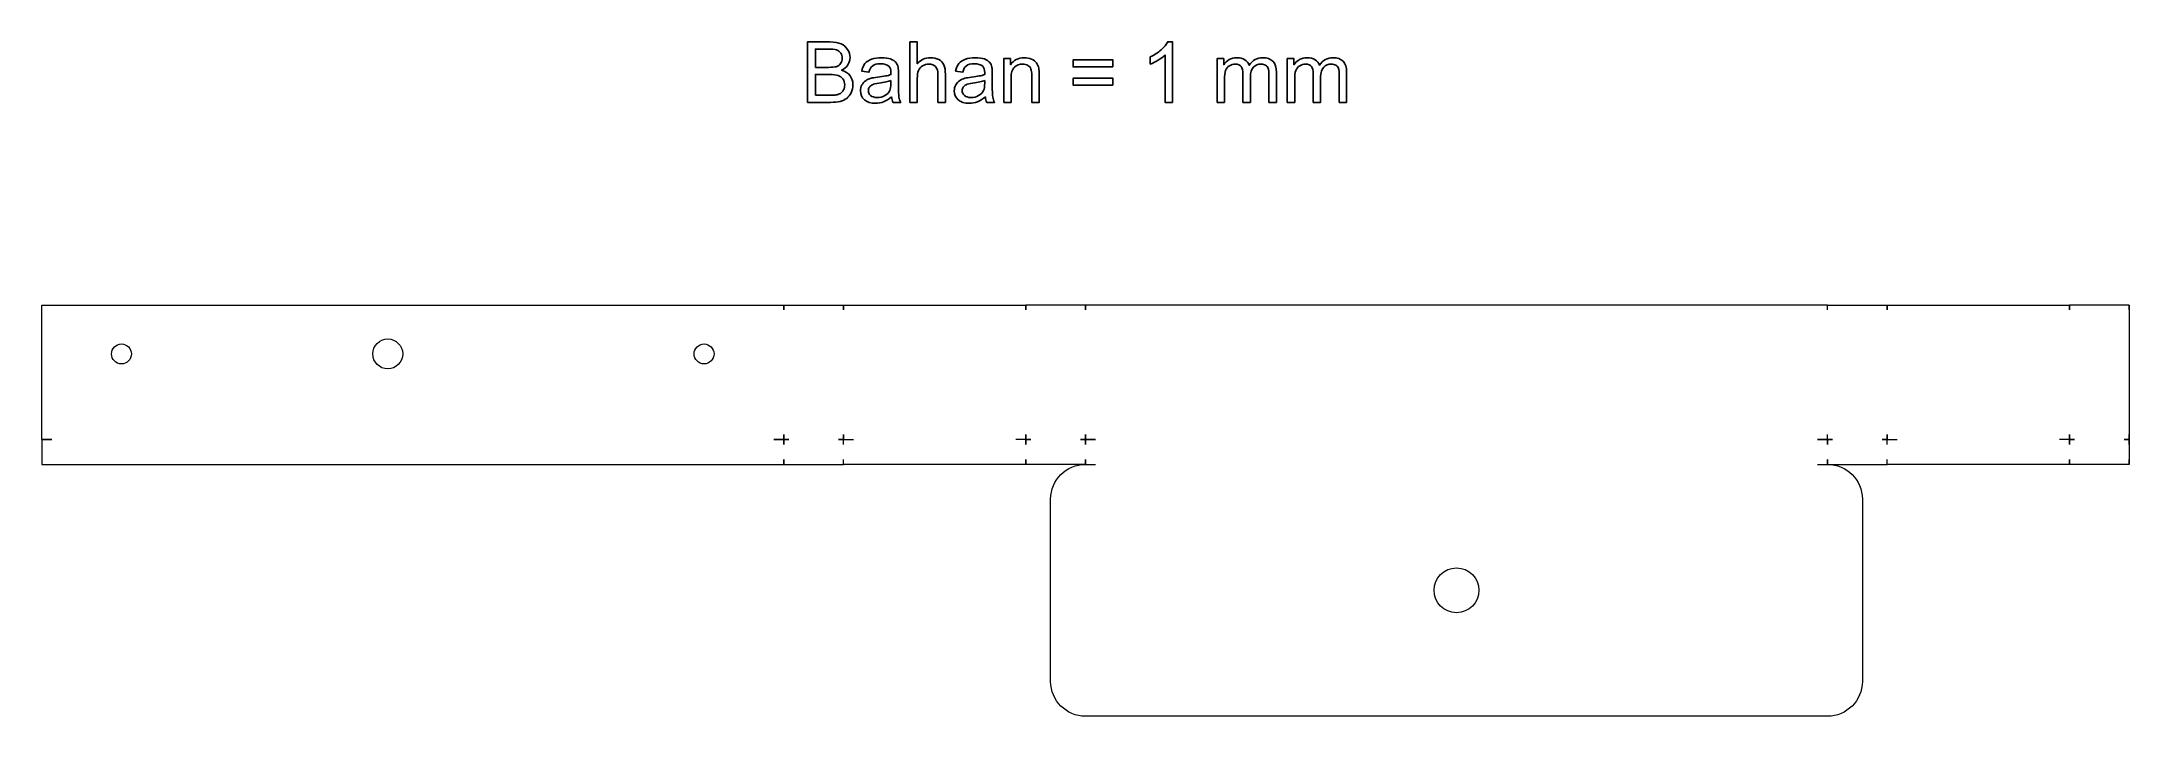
# Model space of a CAD drawing. Header units: millimetres. Extents: x -105 to 105, y -21 to 47.
import ezdxf

# ---------------------------------------------------------------- set-up
doc = ezdxf.new("R2010")
doc.units = ezdxf.units.MM
doc.header["$MEASUREMENT"] = 0
doc.layers.add('Layer 1', color=7, linetype='Continuous')

msp = doc.modelspace()

# ---------------------------------------------------------------- linework, layer by layer
at = {"layer": 'Layer 1', "color": 250}
for points, knots in [([(-27.9298, 41.002), (-27.9298, 41.002), (-27.9298, 47.0642), (-27.9298, 47.0642), (-27.9298, 47.0642), (-27.9298, 47.0642), (-25.6551, 47.0642), (-25.6551, 47.0642), (-25.6551, 47.0642), (-25.1923, 47.0642), (-24.8211, 47.0035), (-24.5403, 46.8807), (-24.5403, 46.8807), (-24.2609, 46.7579), (-24.0422, 46.5689), (-23.8842, 46.3134), (-23.8842, 46.3134), (-23.7247, 46.0594), (-23.6457, 45.7927), (-23.6457, 45.5133), (-23.6457, 45.5133), (-23.6457, 45.2551), (-23.7162, 45.011), (-23.8559, 44.7824), (-23.8559, 44.7824), (-23.9956, 44.5538), (-24.2073, 44.3689), (-24.4909, 44.2278), (-24.4909, 44.2278), (-24.124, 44.1206), (-23.8418, 43.9371), (-23.6457, 43.6775), (-23.6457, 43.6775), (-23.4481, 43.4192), (-23.3493, 43.113), (-23.3493, 42.7603), (-23.3493, 42.7603), (-23.3493, 42.4752), (-23.41, 42.2113), (-23.53, 41.9672), (-23.53, 41.9672), (-23.6499, 41.7231), (-23.7981, 41.5354), (-23.9745, 41.4028), (-23.9745, 41.4028), (-24.1509, 41.2715), (-24.3724, 41.1713), (-24.6377, 41.1036), (-24.6377, 41.1036), (-24.9044, 41.0359), (-25.2304, 41.002), (-25.617, 41.002), (-25.617, 41.002), (-25.617, 41.002), (-27.9298, 41.002), (-27.9298, 41.002)], [0, 0, 0, 0, 0.06666667, 0.06666667, 0.06666667, 0.06666667, 0.13333333, 0.13333333, 0.13333333, 0.13333333, 0.2, 0.2, 0.2, 0.2, 0.26666667, 0.26666667, 0.26666667, 0.26666667, 0.33333333, 0.33333333, 0.33333333, 0.33333333, 0.4, 0.4, 0.4, 0.4, 0.46666667, 0.46666667, 0.46666667, 0.46666667, 0.53333333, 0.53333333, 0.53333333, 0.53333333, 0.6, 0.6, 0.6, 0.6, 0.66666667, 0.66666667, 0.66666667, 0.66666667, 0.73333333, 0.73333333, 0.73333333, 0.73333333, 0.8, 0.8, 0.8, 0.8, 0.86666667, 0.86666667, 0.86666667, 0.86666667, 1, 1, 1, 1]), ([(-27.1255, 44.5157), (-27.1255, 44.5157), (-25.8146, 44.5157), (-25.8146, 44.5157), (-25.8146, 44.5157), (-25.459, 44.5157), (-25.2036, 44.5397), (-25.0497, 44.5862), (-25.0497, 44.5862), (-24.8451, 44.6469), (-24.6913, 44.7485), (-24.5883, 44.8896), (-24.5883, 44.8896), (-24.4853, 45.0307), (-24.4331, 45.2071), (-24.4331, 45.4202), (-24.4331, 45.4202), (-24.4331, 45.622), (-24.4811, 45.7998), (-24.5784, 45.9522), (-24.5784, 45.9522), (-24.6744, 46.106), (-24.8127, 46.2118), (-24.9919, 46.2683), (-24.9919, 46.2683), (-25.1711, 46.3247), (-25.4787, 46.353), (-25.9133, 46.353), (-25.9133, 46.353), (-25.9133, 46.353), (-27.1255, 46.353), (-27.1255, 46.353), (-27.1255, 46.353), (-27.1255, 46.353), (-27.1255, 44.5157), (-27.1255, 44.5157)], [0, 0, 0, 0, 0.1, 0.1, 0.1, 0.1, 0.2, 0.2, 0.2, 0.2, 0.3, 0.3, 0.3, 0.3, 0.4, 0.4, 0.4, 0.4, 0.5, 0.5, 0.5, 0.5, 0.6, 0.6, 0.6, 0.6, 0.7, 0.7, 0.7, 0.7, 0.8, 0.8, 0.8, 0.8, 1, 1, 1, 1]), ([(-17.6329, 41.002), (-17.6329, 41.002), (-17.6329, 47.0642), (-17.6329, 47.0642), (-17.6329, 47.0642), (-17.6329, 47.0642), (-16.8878, 47.0642), (-16.8878, 47.0642), (-16.8878, 47.0642), (-16.8878, 47.0642), (-16.8878, 44.8826), (-16.8878, 44.8826), (-16.8878, 44.8826), (-16.5421, 45.2876), (-16.1061, 45.4894), (-15.5783, 45.4894), (-15.5783, 45.4894), (-15.2552, 45.4894), (-14.9744, 45.4259), (-14.7345, 45.2974), (-14.7345, 45.2974), (-14.496, 45.169), (-14.3252, 44.9926), (-14.2222, 44.7669), (-14.2222, 44.7669), (-14.1192, 44.5411), (-14.0684, 44.2123), (-14.0684, 43.7833), (-14.0684, 43.7833), (-14.0684, 43.7833), (-14.0684, 41.002), (-14.0684, 41.002), (-14.0684, 41.002), (-14.0684, 41.002), (-14.8135, 41.002), (-14.8135, 41.002), (-14.8135, 41.002), (-14.8135, 41.002), (-14.8135, 43.7805), (-14.8135, 43.7805), (-14.8135, 43.7805), (-14.8135, 44.1516), (-14.8939, 44.4225), (-15.0534, 44.5919), (-15.0534, 44.5919), (-15.2142, 44.7612), (-15.44, 44.8459), (-15.7335, 44.8459), (-15.7335, 44.8459), (-15.9523, 44.8459), (-16.1583, 44.7894), (-16.3516, 44.6751), (-16.3516, 44.6751), (-16.5449, 44.5608), (-16.6818, 44.4056), (-16.7651, 44.2095), (-16.7651, 44.2095), (-16.8469, 44.0147), (-16.8878, 43.7452), (-16.8878, 43.4009), (-16.8878, 43.4009), (-16.8878, 43.4009), (-16.8878, 41.002), (-16.8878, 41.002), (-16.8878, 41.002), (-16.8878, 41.002), (-17.6329, 41.002), (-17.6329, 41.002)], [0, 0, 0, 0, 0.05555556, 0.05555556, 0.05555556, 0.05555556, 0.11111111, 0.11111111, 0.11111111, 0.11111111, 0.16666667, 0.16666667, 0.16666667, 0.16666667, 0.22222222, 0.22222222, 0.22222222, 0.22222222, 0.27777778, 0.27777778, 0.27777778, 0.27777778, 0.33333333, 0.33333333, 0.33333333, 0.33333333, 0.38888889, 0.38888889, 0.38888889, 0.38888889, 0.44444444, 0.44444444, 0.44444444, 0.44444444, 0.5, 0.5, 0.5, 0.5, 0.55555556, 0.55555556, 0.55555556, 0.55555556, 0.61111111, 0.61111111, 0.61111111, 0.61111111, 0.66666667, 0.66666667, 0.66666667, 0.66666667, 0.72222222, 0.72222222, 0.72222222, 0.72222222, 0.77777778, 0.77777778, 0.77777778, 0.77777778, 0.83333333, 0.83333333, 0.83333333, 0.83333333, 0.88888889, 0.88888889, 0.88888889, 0.88888889, 1, 1, 1, 1]), ([(8.7338, 41.002), (8.7338, 41.002), (7.9887, 41.002), (7.9887, 41.002), (7.9887, 41.002), (7.9887, 41.002), (7.9887, 45.7462), (7.9887, 45.7462), (7.9887, 45.7462), (7.8095, 45.574), (7.5739, 45.4033), (7.2832, 45.2325), (7.2832, 45.2325), (6.9925, 45.0618), (6.73, 44.9334), (6.4986, 44.8487), (6.4986, 44.8487), (6.4986, 44.8487), (6.4986, 45.5684), (6.4986, 45.5684), (6.4986, 45.5684), (6.9149, 45.7631), (7.279, 46.0002), (7.5908, 46.2796), (7.5908, 46.2796), (7.9027, 46.5576), (8.1242, 46.8271), (8.254, 47.0896), (8.254, 47.0896), (8.254, 47.0896), (8.7338, 47.0896), (8.7338, 47.0896), (8.7338, 47.0896), (8.7338, 47.0896), (8.7338, 41.002), (8.7338, 41.002)], [0, 0, 0, 0, 0.1, 0.1, 0.1, 0.1, 0.2, 0.2, 0.2, 0.2, 0.3, 0.3, 0.3, 0.3, 0.4, 0.4, 0.4, 0.4, 0.5, 0.5, 0.5, 0.5, 0.6, 0.6, 0.6, 0.6, 0.7, 0.7, 0.7, 0.7, 0.8, 0.8, 0.8, 0.8, 1, 1, 1, 1]), ([(-19.4716, 41.5523), (-19.7482, 41.3167), (-20.0149, 41.1516), (-20.2703, 41.0542), (-20.2703, 41.0542), (-20.5257, 40.9568), (-20.7994, 40.9089), (-21.093, 40.9089), (-21.093, 40.9089), (-21.5756, 40.9089), (-21.9467, 41.026), (-22.2063, 41.2616), (-22.2063, 41.2616), (-22.466, 41.4959), (-22.5958, 41.7965), (-22.5958, 42.1619), (-22.5958, 42.1619), (-22.5958, 42.3764), (-22.5464, 42.5726), (-22.449, 42.7504), (-22.449, 42.7504), (-22.3503, 42.9282), (-22.2219, 43.0693), (-22.0638, 43.1765), (-22.0638, 43.1765), (-21.9044, 43.2838), (-21.7266, 43.3656), (-21.5276, 43.4207), (-21.5276, 43.4207), (-21.3808, 43.4588), (-21.1593, 43.4954), (-20.8644, 43.5321), (-20.8644, 43.5321), (-20.2632, 43.6027), (-19.8187, 43.6888), (-19.5351, 43.7875), (-19.5351, 43.7875), (-19.5323, 43.8891), (-19.5309, 43.9541), (-19.5309, 43.9809), (-19.5309, 43.9809), (-19.5309, 44.2828), (-19.6014, 44.4959), (-19.7425, 44.6201), (-19.7425, 44.6201), (-19.933, 44.788), (-20.2167, 44.8713), (-20.592, 44.8713), (-20.592, 44.8713), (-20.9434, 44.8713), (-21.203, 44.8092), (-21.3695, 44.6864), (-21.3695, 44.6864), (-21.5375, 44.5637), (-21.6602, 44.3463), (-21.7407, 44.0331), (-21.7407, 44.0331), (-21.7407, 44.0331), (-22.4688, 44.1347), (-22.4688, 44.1347), (-22.4688, 44.1347), (-22.4025, 44.4465), (-22.2938, 44.6991), (-22.1414, 44.891), (-22.1414, 44.891), (-21.989, 45.0829), (-21.7689, 45.2297), (-21.481, 45.3341), (-21.481, 45.3341), (-21.1946, 45.4371), (-20.8601, 45.4894), (-20.4819, 45.4894), (-20.4819, 45.4894), (-20.1066, 45.4894), (-19.8004, 45.4456), (-19.5647, 45.3567), (-19.5647, 45.3567), (-19.3305, 45.2678), (-19.1569, 45.1577), (-19.0468, 45.0237), (-19.0468, 45.0237), (-18.9368, 44.8896), (-18.8592, 44.7203), (-18.814, 44.5157), (-18.814, 44.5157), (-18.79, 44.3887), (-18.7773, 44.1601), (-18.7773, 43.8313), (-18.7773, 43.8313), (-18.7773, 43.8313), (-18.7773, 42.8435), (-18.7773, 42.8435), (-18.7773, 42.8435), (-18.7773, 42.1535), (-18.7618, 41.7174), (-18.7308, 41.5326), (-18.7308, 41.5326), (-18.7011, 41.3477), (-18.639, 41.1713), (-18.5487, 41.002), (-18.5487, 41.002), (-18.5487, 41.002), (-19.3277, 41.002), (-19.3277, 41.002), (-19.3277, 41.002), (-19.4024, 41.1586), (-19.4504, 41.3421), (-19.4716, 41.5523)], [0, 0, 0, 0, 0.03571429, 0.03571429, 0.03571429, 0.03571429, 0.07142857, 0.07142857, 0.07142857, 0.07142857, 0.10714286, 0.10714286, 0.10714286, 0.10714286, 0.14285714, 0.14285714, 0.14285714, 0.14285714, 0.17857143, 0.17857143, 0.17857143, 0.17857143, 0.21428571, 0.21428571, 0.21428571, 0.21428571, 0.25, 0.25, 0.25, 0.25, 0.28571429, 0.28571429, 0.28571429, 0.28571429, 0.32142857, 0.32142857, 0.32142857, 0.32142857, 0.35714286, 0.35714286, 0.35714286, 0.35714286, 0.39285714, 0.39285714, 0.39285714, 0.39285714, 0.42857143, 0.42857143, 0.42857143, 0.42857143, 0.46428571, 0.46428571, 0.46428571, 0.46428571, 0.5, 0.5, 0.5, 0.5, 0.53571429, 0.53571429, 0.53571429, 0.53571429, 0.57142857, 0.57142857, 0.57142857, 0.57142857, 0.60714286, 0.60714286, 0.60714286, 0.60714286, 0.64285714, 0.64285714, 0.64285714, 0.64285714, 0.67857143, 0.67857143, 0.67857143, 0.67857143, 0.71428571, 0.71428571, 0.71428571, 0.71428571, 0.75, 0.75, 0.75, 0.75, 0.78571429, 0.78571429, 0.78571429, 0.78571429, 0.82142857, 0.82142857, 0.82142857, 0.82142857, 0.85714286, 0.85714286, 0.85714286, 0.85714286, 0.89285714, 0.89285714, 0.89285714, 0.89285714, 0.92857143, 0.92857143, 0.92857143, 0.92857143, 1, 1, 1, 1]), ([(-10.0538, 41.5523), (-10.3304, 41.3167), (-10.5971, 41.1516), (-10.8525, 41.0542), (-10.8525, 41.0542), (-11.1079, 40.9568), (-11.3816, 40.9089), (-11.6752, 40.9089), (-11.6752, 40.9089), (-12.1578, 40.9089), (-12.5289, 41.026), (-12.7885, 41.2616), (-12.7885, 41.2616), (-13.0482, 41.4959), (-13.178, 41.7965), (-13.178, 42.1619), (-13.178, 42.1619), (-13.178, 42.3764), (-13.1286, 42.5726), (-13.0312, 42.7504), (-13.0312, 42.7504), (-12.9325, 42.9282), (-12.8041, 43.0693), (-12.646, 43.1765), (-12.646, 43.1765), (-12.4866, 43.2838), (-12.3088, 43.3656), (-12.1098, 43.4207), (-12.1098, 43.4207), (-11.963, 43.4588), (-11.7415, 43.4954), (-11.4466, 43.5321), (-11.4466, 43.5321), (-10.8454, 43.6027), (-10.4009, 43.6888), (-10.1173, 43.7875), (-10.1173, 43.7875), (-10.1145, 43.8891), (-10.1131, 43.9541), (-10.1131, 43.9809), (-10.1131, 43.9809), (-10.1131, 44.2828), (-10.1836, 44.4959), (-10.3247, 44.6201), (-10.3247, 44.6201), (-10.5152, 44.788), (-10.7989, 44.8713), (-11.1742, 44.8713), (-11.1742, 44.8713), (-11.5256, 44.8713), (-11.7852, 44.8092), (-11.9517, 44.6864), (-11.9517, 44.6864), (-12.1197, 44.5637), (-12.2424, 44.3463), (-12.3229, 44.0331), (-12.3229, 44.0331), (-12.3229, 44.0331), (-13.051, 44.1347), (-13.051, 44.1347), (-13.051, 44.1347), (-12.9847, 44.4465), (-12.876, 44.6991), (-12.7236, 44.891), (-12.7236, 44.891), (-12.5712, 45.0829), (-12.3511, 45.2297), (-12.0632, 45.3341), (-12.0632, 45.3341), (-11.7768, 45.4371), (-11.4423, 45.4894), (-11.0641, 45.4894), (-11.0641, 45.4894), (-10.6888, 45.4894), (-10.3826, 45.4456), (-10.1469, 45.3567), (-10.1469, 45.3567), (-9.9127, 45.2678), (-9.7391, 45.1577), (-9.629, 45.0237), (-9.629, 45.0237), (-9.519, 44.8896), (-9.4414, 44.7203), (-9.3962, 44.5157), (-9.3962, 44.5157), (-9.3722, 44.3887), (-9.3595, 44.1601), (-9.3595, 43.8313), (-9.3595, 43.8313), (-9.3595, 43.8313), (-9.3595, 42.8435), (-9.3595, 42.8435), (-9.3595, 42.8435), (-9.3595, 42.1535), (-9.344, 41.7174), (-9.313, 41.5326), (-9.313, 41.5326), (-9.2833, 41.3477), (-9.2212, 41.1713), (-9.1309, 41.002), (-9.1309, 41.002), (-9.1309, 41.002), (-9.9099, 41.002), (-9.9099, 41.002), (-9.9099, 41.002), (-9.9846, 41.1586), (-10.0326, 41.3421), (-10.0538, 41.5523)], [0, 0, 0, 0, 0.03571429, 0.03571429, 0.03571429, 0.03571429, 0.07142857, 0.07142857, 0.07142857, 0.07142857, 0.10714286, 0.10714286, 0.10714286, 0.10714286, 0.14285714, 0.14285714, 0.14285714, 0.14285714, 0.17857143, 0.17857143, 0.17857143, 0.17857143, 0.21428571, 0.21428571, 0.21428571, 0.21428571, 0.25, 0.25, 0.25, 0.25, 0.28571429, 0.28571429, 0.28571429, 0.28571429, 0.32142857, 0.32142857, 0.32142857, 0.32142857, 0.35714286, 0.35714286, 0.35714286, 0.35714286, 0.39285714, 0.39285714, 0.39285714, 0.39285714, 0.42857143, 0.42857143, 0.42857143, 0.42857143, 0.46428571, 0.46428571, 0.46428571, 0.46428571, 0.5, 0.5, 0.5, 0.5, 0.53571429, 0.53571429, 0.53571429, 0.53571429, 0.57142857, 0.57142857, 0.57142857, 0.57142857, 0.60714286, 0.60714286, 0.60714286, 0.60714286, 0.64285714, 0.64285714, 0.64285714, 0.64285714, 0.67857143, 0.67857143, 0.67857143, 0.67857143, 0.71428571, 0.71428571, 0.71428571, 0.71428571, 0.75, 0.75, 0.75, 0.75, 0.78571429, 0.78571429, 0.78571429, 0.78571429, 0.82142857, 0.82142857, 0.82142857, 0.82142857, 0.85714286, 0.85714286, 0.85714286, 0.85714286, 0.89285714, 0.89285714, 0.89285714, 0.89285714, 0.92857143, 0.92857143, 0.92857143, 0.92857143, 1, 1, 1, 1]), ([(-8.2151, 41.002), (-8.2151, 41.002), (-8.2151, 45.3962), (-8.2151, 45.3962), (-8.2151, 45.3962), (-8.2151, 45.3962), (-7.5462, 45.3962), (-7.5462, 45.3962), (-7.5462, 45.3962), (-7.5462, 45.3962), (-7.5462, 44.7725), (-7.5462, 44.7725), (-7.5462, 44.7725), (-7.2245, 45.2509), (-6.7588, 45.4894), (-6.1506, 45.4894), (-6.1506, 45.4894), (-5.8853, 45.4894), (-5.6426, 45.4414), (-5.4211, 45.3468), (-5.4211, 45.3468), (-5.1995, 45.2523), (-5.033, 45.1267), (-4.923, 44.9729), (-4.923, 44.9729), (-4.8129, 44.8191), (-4.7353, 44.6356), (-4.6915, 44.424), (-4.6915, 44.424), (-4.6647, 44.2857), (-4.6506, 44.0444), (-4.6506, 43.7001), (-4.6506, 43.7001), (-4.6506, 43.7001), (-4.6506, 41.002), (-4.6506, 41.002), (-4.6506, 41.002), (-4.6506, 41.002), (-5.3957, 41.002), (-5.3957, 41.002), (-5.3957, 41.002), (-5.3957, 41.002), (-5.3957, 43.6718), (-5.3957, 43.6718), (-5.3957, 43.6718), (-5.3957, 43.9752), (-5.4239, 44.2024), (-5.4818, 44.352), (-5.4818, 44.352), (-5.5396, 44.5016), (-5.6426, 44.6215), (-5.7894, 44.7118), (-5.7894, 44.7118), (-5.9361, 44.8007), (-6.1097, 44.8459), (-6.3073, 44.8459), (-6.3073, 44.8459), (-6.6234, 44.8459), (-6.8957, 44.7457), (-7.1257, 44.5439), (-7.1257, 44.5439), (-7.3557, 44.3435), (-7.47, 43.9611), (-7.47, 43.3995), (-7.47, 43.3995), (-7.47, 43.3995), (-7.47, 41.002), (-7.47, 41.002), (-7.47, 41.002), (-7.47, 41.002), (-8.2151, 41.002), (-8.2151, 41.002)], [0, 0, 0, 0, 0.05263158, 0.05263158, 0.05263158, 0.05263158, 0.10526316, 0.10526316, 0.10526316, 0.10526316, 0.15789474, 0.15789474, 0.15789474, 0.15789474, 0.21052632, 0.21052632, 0.21052632, 0.21052632, 0.26315789, 0.26315789, 0.26315789, 0.26315789, 0.31578947, 0.31578947, 0.31578947, 0.31578947, 0.36842105, 0.36842105, 0.36842105, 0.36842105, 0.42105263, 0.42105263, 0.42105263, 0.42105263, 0.47368421, 0.47368421, 0.47368421, 0.47368421, 0.52631579, 0.52631579, 0.52631579, 0.52631579, 0.57894737, 0.57894737, 0.57894737, 0.57894737, 0.63157895, 0.63157895, 0.63157895, 0.63157895, 0.68421053, 0.68421053, 0.68421053, 0.68421053, 0.73684211, 0.73684211, 0.73684211, 0.73684211, 0.78947368, 0.78947368, 0.78947368, 0.78947368, 0.84210526, 0.84210526, 0.84210526, 0.84210526, 0.89473684, 0.89473684, 0.89473684, 0.89473684, 1, 1, 1, 1]), ([(2.7577, 44.5665), (2.7577, 44.5665), (-1.2386, 44.5665), (-1.2386, 44.5665), (-1.2386, 44.5665), (-1.2386, 44.5665), (-1.2386, 45.2608), (-1.2386, 45.2608), (-1.2386, 45.2608), (-1.2386, 45.2608), (2.7577, 45.2608), (2.7577, 45.2608), (2.7577, 45.2608), (2.7577, 45.2608), (2.7577, 44.5665), (2.7577, 44.5665)], [0, 0, 0, 0, 0.2, 0.2, 0.2, 0.2, 0.4, 0.4, 0.4, 0.4, 0.6, 0.6, 0.6, 0.6, 1, 1, 1, 1]), ([(13.2042, 41.002), (13.2042, 41.002), (13.2042, 45.3962), (13.2042, 45.3962), (13.2042, 45.3962), (13.2042, 45.3962), (13.8731, 45.3962), (13.8731, 45.3962), (13.8731, 45.3962), (13.8731, 45.3962), (13.8731, 44.7753), (13.8731, 44.7753), (13.8731, 44.7753), (14.0099, 44.9898), (14.1934, 45.1634), (14.422, 45.2932), (14.422, 45.2932), (14.6506, 45.4244), (14.9102, 45.4894), (15.2023, 45.4894), (15.2023, 45.4894), (15.5269, 45.4894), (15.7936, 45.4216), (16.001, 45.2876), (16.001, 45.2876), (16.2085, 45.1521), (16.3552, 44.9644), (16.4399, 44.7217), (16.4399, 44.7217), (16.7898, 45.2339), (17.2428, 45.4894), (17.8016, 45.4894), (17.8016, 45.4894), (18.2391, 45.4894), (18.5763, 45.3694), (18.8106, 45.1281), (18.8106, 45.1281), (19.0462, 44.8868), (19.1648, 44.5157), (19.1648, 44.0147), (19.1648, 44.0147), (19.1648, 44.0147), (19.1648, 41.002), (19.1648, 41.002), (19.1648, 41.002), (19.1648, 41.002), (18.4197, 41.002), (18.4197, 41.002), (18.4197, 41.002), (18.4197, 41.002), (18.4197, 43.7678), (18.4197, 43.7678), (18.4197, 43.7678), (18.4197, 44.0641), (18.3943, 44.2786), (18.3463, 44.4098), (18.3463, 44.4098), (18.2983, 44.5411), (18.2108, 44.6455), (18.0824, 44.7259), (18.0824, 44.7259), (17.9554, 44.8064), (17.8059, 44.8459), (17.6351, 44.8459), (17.6351, 44.8459), (17.3247, 44.8459), (17.0678, 44.7429), (16.8632, 44.5383), (16.8632, 44.5383), (16.6586, 44.3322), (16.557, 44.0034), (16.557, 43.5519), (16.557, 43.5519), (16.557, 43.5519), (16.557, 41.002), (16.557, 41.002), (16.557, 41.002), (16.557, 41.002), (15.8119, 41.002), (15.8119, 41.002), (15.8119, 41.002), (15.8119, 41.002), (15.8119, 43.8539), (15.8119, 43.8539), (15.8119, 43.8539), (15.8119, 44.1841), (15.7513, 44.4324), (15.6299, 44.5975), (15.6299, 44.5975), (15.5086, 44.7626), (15.3096, 44.8459), (15.0344, 44.8459), (15.0344, 44.8459), (14.8256, 44.8459), (14.6323, 44.7908), (14.4545, 44.6808), (14.4545, 44.6808), (14.2767, 44.5707), (14.1482, 44.4098), (14.0678, 44.1968), (14.0678, 44.1968), (13.9888, 43.9851), (13.9493, 43.6789), (13.9493, 43.2795), (13.9493, 43.2795), (13.9493, 43.2795), (13.9493, 41.002), (13.9493, 41.002), (13.9493, 41.002), (13.9493, 41.002), (13.2042, 41.002), (13.2042, 41.002)], [0, 0, 0, 0, 0.03448276, 0.03448276, 0.03448276, 0.03448276, 0.06896552, 0.06896552, 0.06896552, 0.06896552, 0.10344828, 0.10344828, 0.10344828, 0.10344828, 0.13793103, 0.13793103, 0.13793103, 0.13793103, 0.17241379, 0.17241379, 0.17241379, 0.17241379, 0.20689655, 0.20689655, 0.20689655, 0.20689655, 0.24137931, 0.24137931, 0.24137931, 0.24137931, 0.27586207, 0.27586207, 0.27586207, 0.27586207, 0.31034483, 0.31034483, 0.31034483, 0.31034483, 0.34482759, 0.34482759, 0.34482759, 0.34482759, 0.37931034, 0.37931034, 0.37931034, 0.37931034, 0.4137931, 0.4137931, 0.4137931, 0.4137931, 0.44827586, 0.44827586, 0.44827586, 0.44827586, 0.48275862, 0.48275862, 0.48275862, 0.48275862, 0.51724138, 0.51724138, 0.51724138, 0.51724138, 0.55172414, 0.55172414, 0.55172414, 0.55172414, 0.5862069, 0.5862069, 0.5862069, 0.5862069, 0.62068966, 0.62068966, 0.62068966, 0.62068966, 0.65517241, 0.65517241, 0.65517241, 0.65517241, 0.68965517, 0.68965517, 0.68965517, 0.68965517, 0.72413793, 0.72413793, 0.72413793, 0.72413793, 0.75862069, 0.75862069, 0.75862069, 0.75862069, 0.79310345, 0.79310345, 0.79310345, 0.79310345, 0.82758621, 0.82758621, 0.82758621, 0.82758621, 0.86206897, 0.86206897, 0.86206897, 0.86206897, 0.89655172, 0.89655172, 0.89655172, 0.89655172, 0.93103448, 0.93103448, 0.93103448, 0.93103448, 1, 1, 1, 1]), ([(20.257, 41.002), (20.257, 41.002), (20.257, 45.3962), (20.257, 45.3962), (20.257, 45.3962), (20.257, 45.3962), (20.9259, 45.3962), (20.9259, 45.3962), (20.9259, 45.3962), (20.9259, 45.3962), (20.9259, 44.7753), (20.9259, 44.7753), (20.9259, 44.7753), (21.0627, 44.9898), (21.2462, 45.1634), (21.4748, 45.2932), (21.4748, 45.2932), (21.7034, 45.4244), (21.963, 45.4894), (22.2551, 45.4894), (22.2551, 45.4894), (22.5797, 45.4894), (22.8464, 45.4216), (23.0538, 45.2876), (23.0538, 45.2876), (23.2613, 45.1521), (23.408, 44.9644), (23.4927, 44.7217), (23.4927, 44.7217), (23.8426, 45.2339), (24.2956, 45.4894), (24.8544, 45.4894), (24.8544, 45.4894), (25.2919, 45.4894), (25.6291, 45.3694), (25.8634, 45.1281), (25.8634, 45.1281), (26.099, 44.8868), (26.2176, 44.5157), (26.2176, 44.0147), (26.2176, 44.0147), (26.2176, 44.0147), (26.2176, 41.002), (26.2176, 41.002), (26.2176, 41.002), (26.2176, 41.002), (25.4725, 41.002), (25.4725, 41.002), (25.4725, 41.002), (25.4725, 41.002), (25.4725, 43.7678), (25.4725, 43.7678), (25.4725, 43.7678), (25.4725, 44.0641), (25.4471, 44.2786), (25.3991, 44.4098), (25.3991, 44.4098), (25.3511, 44.5411), (25.2636, 44.6455), (25.1352, 44.7259), (25.1352, 44.7259), (25.0082, 44.8064), (24.8587, 44.8459), (24.6879, 44.8459), (24.6879, 44.8459), (24.3775, 44.8459), (24.1206, 44.7429), (23.916, 44.5383), (23.916, 44.5383), (23.7114, 44.3322), (23.6098, 44.0034), (23.6098, 43.5519), (23.6098, 43.5519), (23.6098, 43.5519), (23.6098, 41.002), (23.6098, 41.002), (23.6098, 41.002), (23.6098, 41.002), (22.8647, 41.002), (22.8647, 41.002), (22.8647, 41.002), (22.8647, 41.002), (22.8647, 43.8539), (22.8647, 43.8539), (22.8647, 43.8539), (22.8647, 44.1841), (22.8041, 44.4324), (22.6827, 44.5975), (22.6827, 44.5975), (22.5614, 44.7626), (22.3624, 44.8459), (22.0872, 44.8459), (22.0872, 44.8459), (21.8784, 44.8459), (21.6851, 44.7908), (21.5073, 44.6808), (21.5073, 44.6808), (21.3295, 44.5707), (21.201, 44.4098), (21.1206, 44.1968), (21.1206, 44.1968), (21.0416, 43.9851), (21.0021, 43.6789), (21.0021, 43.2795), (21.0021, 43.2795), (21.0021, 43.2795), (21.0021, 41.002), (21.0021, 41.002), (21.0021, 41.002), (21.0021, 41.002), (20.257, 41.002), (20.257, 41.002)], [0, 0, 0, 0, 0.03448276, 0.03448276, 0.03448276, 0.03448276, 0.06896552, 0.06896552, 0.06896552, 0.06896552, 0.10344828, 0.10344828, 0.10344828, 0.10344828, 0.13793103, 0.13793103, 0.13793103, 0.13793103, 0.17241379, 0.17241379, 0.17241379, 0.17241379, 0.20689655, 0.20689655, 0.20689655, 0.20689655, 0.24137931, 0.24137931, 0.24137931, 0.24137931, 0.27586207, 0.27586207, 0.27586207, 0.27586207, 0.31034483, 0.31034483, 0.31034483, 0.31034483, 0.34482759, 0.34482759, 0.34482759, 0.34482759, 0.37931034, 0.37931034, 0.37931034, 0.37931034, 0.4137931, 0.4137931, 0.4137931, 0.4137931, 0.44827586, 0.44827586, 0.44827586, 0.44827586, 0.48275862, 0.48275862, 0.48275862, 0.48275862, 0.51724138, 0.51724138, 0.51724138, 0.51724138, 0.55172414, 0.55172414, 0.55172414, 0.55172414, 0.5862069, 0.5862069, 0.5862069, 0.5862069, 0.62068966, 0.62068966, 0.62068966, 0.62068966, 0.65517241, 0.65517241, 0.65517241, 0.65517241, 0.68965517, 0.68965517, 0.68965517, 0.68965517, 0.72413793, 0.72413793, 0.72413793, 0.72413793, 0.75862069, 0.75862069, 0.75862069, 0.75862069, 0.79310345, 0.79310345, 0.79310345, 0.79310345, 0.82758621, 0.82758621, 0.82758621, 0.82758621, 0.86206897, 0.86206897, 0.86206897, 0.86206897, 0.89655172, 0.89655172, 0.89655172, 0.89655172, 0.93103448, 0.93103448, 0.93103448, 0.93103448, 1, 1, 1, 1]), ([(-27.1255, 41.7132), (-27.1255, 41.7132), (-25.6156, 41.7132), (-25.6156, 41.7132), (-25.6156, 41.7132), (-25.356, 41.7132), (-25.1739, 41.7231), (-25.0681, 41.7428), (-25.0681, 41.7428), (-24.8846, 41.7753), (-24.7294, 41.8303), (-24.6052, 41.9079), (-24.6052, 41.9079), (-24.4811, 41.9855), (-24.3795, 42.0984), (-24.299, 42.2466), (-24.299, 42.2466), (-24.2186, 42.3948), (-24.1791, 42.5655), (-24.1791, 42.7588), (-24.1791, 42.7588), (-24.1791, 42.986), (-24.2369, 43.1822), (-24.3541, 43.3501), (-24.3541, 43.3501), (-24.4698, 43.518), (-24.6306, 43.6351), (-24.8367, 43.7029), (-24.8367, 43.7029), (-25.0413, 43.7706), (-25.3376, 43.8045), (-25.7228, 43.8045), (-25.7228, 43.8045), (-25.7228, 43.8045), (-27.1255, 43.8045), (-27.1255, 43.8045), (-27.1255, 43.8045), (-27.1255, 43.8045), (-27.1255, 41.7132), (-27.1255, 41.7132)], [0, 0, 0, 0, 0.09090909, 0.09090909, 0.09090909, 0.09090909, 0.18181818, 0.18181818, 0.18181818, 0.18181818, 0.27272727, 0.27272727, 0.27272727, 0.27272727, 0.36363636, 0.36363636, 0.36363636, 0.36363636, 0.45454545, 0.45454545, 0.45454545, 0.45454545, 0.54545455, 0.54545455, 0.54545455, 0.54545455, 0.63636364, 0.63636364, 0.63636364, 0.63636364, 0.72727273, 0.72727273, 0.72727273, 0.72727273, 0.81818182, 0.81818182, 0.81818182, 0.81818182, 1, 1, 1, 1]), ([(-19.5309, 43.2033), (-19.8018, 43.0933), (-20.2082, 43.0001), (-20.7501, 42.9239), (-20.7501, 42.9239), (-21.0577, 42.8802), (-21.275, 42.8308), (-21.402, 42.7758), (-21.402, 42.7758), (-21.529, 42.7207), (-21.6264, 42.6403), (-21.6955, 42.5359), (-21.6955, 42.5359), (-21.7647, 42.4301), (-21.7999, 42.3129), (-21.7999, 42.1831), (-21.7999, 42.1831), (-21.7999, 41.987), (-21.7251, 41.8219), (-21.5742, 41.6906), (-21.5742, 41.6906), (-21.4232, 41.5594), (-21.203, 41.4931), (-20.9137, 41.4931), (-20.9137, 41.4931), (-20.6273, 41.4931), (-20.3719, 41.5552), (-20.1475, 41.6807), (-20.1475, 41.6807), (-19.9246, 41.8049), (-19.7595, 41.9757), (-19.655, 42.1916), (-19.655, 42.1916), (-19.5746, 42.3595), (-19.5351, 42.6064), (-19.5351, 42.9324), (-19.5351, 42.9324), (-19.5351, 42.9324), (-19.5309, 43.2033), (-19.5309, 43.2033)], [0, 0, 0, 0, 0.09090909, 0.09090909, 0.09090909, 0.09090909, 0.18181818, 0.18181818, 0.18181818, 0.18181818, 0.27272727, 0.27272727, 0.27272727, 0.27272727, 0.36363636, 0.36363636, 0.36363636, 0.36363636, 0.45454545, 0.45454545, 0.45454545, 0.45454545, 0.54545455, 0.54545455, 0.54545455, 0.54545455, 0.63636364, 0.63636364, 0.63636364, 0.63636364, 0.72727273, 0.72727273, 0.72727273, 0.72727273, 0.81818182, 0.81818182, 0.81818182, 0.81818182, 1, 1, 1, 1]), ([(-10.1131, 43.2033), (-10.384, 43.0933), (-10.7904, 43.0001), (-11.3323, 42.9239), (-11.3323, 42.9239), (-11.6399, 42.8802), (-11.8572, 42.8308), (-11.9842, 42.7758), (-11.9842, 42.7758), (-12.1112, 42.7207), (-12.2086, 42.6403), (-12.2777, 42.5359), (-12.2777, 42.5359), (-12.3469, 42.4301), (-12.3821, 42.3129), (-12.3821, 42.1831), (-12.3821, 42.1831), (-12.3821, 41.987), (-12.3073, 41.8219), (-12.1564, 41.6906), (-12.1564, 41.6906), (-12.0054, 41.5594), (-11.7852, 41.4931), (-11.4959, 41.4931), (-11.4959, 41.4931), (-11.2095, 41.4931), (-10.9541, 41.5552), (-10.7297, 41.6807), (-10.7297, 41.6807), (-10.5068, 41.8049), (-10.3417, 41.9757), (-10.2372, 42.1916), (-10.2372, 42.1916), (-10.1568, 42.3595), (-10.1173, 42.6064), (-10.1173, 42.9324), (-10.1173, 42.9324), (-10.1173, 42.9324), (-10.1131, 43.2033), (-10.1131, 43.2033)], [0, 0, 0, 0, 0.09090909, 0.09090909, 0.09090909, 0.09090909, 0.18181818, 0.18181818, 0.18181818, 0.18181818, 0.27272727, 0.27272727, 0.27272727, 0.27272727, 0.36363636, 0.36363636, 0.36363636, 0.36363636, 0.45454545, 0.45454545, 0.45454545, 0.45454545, 0.54545455, 0.54545455, 0.54545455, 0.54545455, 0.63636364, 0.63636364, 0.63636364, 0.63636364, 0.72727273, 0.72727273, 0.72727273, 0.72727273, 0.81818182, 0.81818182, 0.81818182, 0.81818182, 1, 1, 1, 1]), ([(2.7577, 42.7292), (2.7577, 42.7292), (-1.2386, 42.7292), (-1.2386, 42.7292), (-1.2386, 42.7292), (-1.2386, 42.7292), (-1.2386, 43.4235), (-1.2386, 43.4235), (-1.2386, 43.4235), (-1.2386, 43.4235), (2.7577, 43.4235), (2.7577, 43.4235), (2.7577, 43.4235), (2.7577, 43.4235), (2.7577, 42.7292), (2.7577, 42.7292)], [0, 0, 0, 0, 0.2, 0.2, 0.2, 0.2, 0.4, 0.4, 0.4, 0.4, 0.6, 0.6, 0.6, 0.6, 1, 1, 1, 1])]:
    msp.add_open_spline(points, degree=3, knots=knots, dxfattribs=at)
at = {"layer": 'Layer 1', "color": 250, "lineweight": 18}
for points, knots in [([(-103.8, 7.15), (-103.8, 7.15), (-104.8, 7.15), (-104.8, 7.15), (-104.8, 7.15), (-104.8, 7.15), (-104.8, 20.65), (-104.8, 20.65), (-104.8, 20.65), (-104.8, 20.65), (-30.2999, 20.65), (-30.2999, 20.65), (-30.2999, 20.65), (-30.2999, 20.65), (-30.2999, 20.15), (-30.2999, 20.15)], [0, 0, 0, 0, 0.2, 0.2, 0.2, 0.2, 0.4, 0.4, 0.4, 0.4, 0.6, 0.6, 0.6, 0.6, 1, 1, 1, 1]), ([(-30.2999, 20.15), (-30.2999, 20.15), (-30.2999, 20.65), (-30.2999, 20.65), (-30.2999, 20.65), (-30.2999, 20.65), (-24.2999, 20.65), (-24.2999, 20.65), (-24.2999, 20.65), (-24.2999, 20.65), (-24.2999, 20.15), (-24.2999, 20.15)], [0, 0, 0, 0, 0.25, 0.25, 0.25, 0.25, 0.5, 0.5, 0.5, 0.5, 1, 1, 1, 1]), ([(-24.2999, 20.15), (-24.2999, 20.15), (-24.2999, 20.65), (-24.2999, 20.65), (-24.2999, 20.65), (-24.2999, 20.65), (-5.9999, 20.65), (-5.9999, 20.65), (-5.9999, 20.65), (-5.9999, 20.65), (-5.9999, 20.15), (-5.9999, 20.15)], [0, 0, 0, 0, 0.25, 0.25, 0.25, 0.25, 0.5, 0.5, 0.5, 0.5, 1, 1, 1, 1]), ([(0.0001, 20.15), (0.0001, 20.15), (0.0001, 20.65), (0.0001, 20.65), (0.0001, 20.65), (0.0001, 20.65), (-5.9999, 20.65), (-5.9999, 20.65), (-5.9999, 20.65), (-5.9999, 20.65), (-5.9999, 20.15), (-5.9999, 20.15)], [0, 0, 0, 0, 0.25, 0.25, 0.25, 0.25, 0.5, 0.5, 0.5, 0.5, 1, 1, 1, 1]), ([(74.5001, 20.15), (74.5001, 20.15), (74.5001, 20.65), (74.5001, 20.65), (74.5001, 20.65), (74.5001, 20.65), (0.0001, 20.65), (0.0001, 20.65), (0.0001, 20.65), (0.0001, 20.65), (0.0001, 20.15), (0.0001, 20.15)], [0, 0, 0, 0, 0.25, 0.25, 0.25, 0.25, 0.5, 0.5, 0.5, 0.5, 1, 1, 1, 1]), ([(74.5001, 20.15), (74.5001, 20.15), (74.5001, 20.65), (74.5001, 20.65), (74.5001, 20.65), (74.5001, 20.65), (80.5001, 20.65), (80.5001, 20.65), (80.5001, 20.65), (80.5001, 20.65), (80.5001, 20.15), (80.5001, 20.15)], [0, 0, 0, 0, 0.25, 0.25, 0.25, 0.25, 0.5, 0.5, 0.5, 0.5, 1, 1, 1, 1]), ([(80.5001, 20.15), (80.5001, 20.15), (80.5001, 20.65), (80.5001, 20.65), (80.5001, 20.65), (80.5001, 20.65), (98.8001, 20.65), (98.8001, 20.65), (98.8001, 20.65), (98.8001, 20.65), (98.8001, 20.15), (98.8001, 20.15)], [0, 0, 0, 0, 0.25, 0.25, 0.25, 0.25, 0.5, 0.5, 0.5, 0.5, 1, 1, 1, 1]), ([(104.8001, 20.15), (104.8001, 20.15), (104.8001, 20.65), (104.8001, 20.65), (104.8001, 20.65), (104.8001, 20.65), (98.8001, 20.65), (98.8001, 20.65), (98.8001, 20.65), (98.8001, 20.65), (98.8001, 20.15), (98.8001, 20.15)], [0, 0, 0, 0, 0.25, 0.25, 0.25, 0.25, 0.5, 0.5, 0.5, 0.5, 1, 1, 1, 1]), ([(-70.0584, 17.237), (-70.8868, 17.237), (-71.5583, 16.5654), (-71.5583, 15.737), (-71.5583, 15.737), (-71.5584, 14.9086), (-70.8868, 14.237), (-70.0584, 14.237), (-70.0584, 14.237), (-69.2299, 14.237), (-68.5584, 14.9086), (-68.5584, 15.737), (-68.5584, 15.737), (-68.5583, 16.5654), (-69.2299, 17.237), (-70.0584, 17.237)], [0, 0, 0, 0, 0.2, 0.2, 0.2, 0.2, 0.4, 0.4, 0.4, 0.4, 0.6, 0.6, 0.6, 0.6, 1, 1, 1, 1]), ([(-70.0584, 17.237), (-70.8868, 17.237), (-71.5583, 16.5654), (-71.5583, 15.737), (-71.5583, 15.737), (-71.5584, 14.9086), (-70.8868, 14.237), (-70.0584, 14.237), (-70.0584, 14.237), (-69.2299, 14.237), (-68.5584, 14.9086), (-68.5584, 15.737), (-68.5584, 15.737), (-68.5583, 16.5654), (-69.2299, 17.237), (-70.0584, 17.237)], [0, 0, 0, 0, 0.2, 0.2, 0.2, 0.2, 0.4, 0.4, 0.4, 0.4, 0.6, 0.6, 0.6, 0.6, 1, 1, 1, 1]), ([(-70.0584, 17.237), (-70.8868, 17.237), (-71.5583, 16.5654), (-71.5583, 15.737), (-71.5583, 15.737), (-71.5584, 14.9086), (-70.8868, 14.237), (-70.0584, 14.237), (-70.0584, 14.237), (-69.2299, 14.237), (-68.5584, 14.9086), (-68.5584, 15.737), (-68.5584, 15.737), (-68.5583, 16.5654), (-69.2299, 17.237), (-70.0584, 17.237)], [0, 0, 0, 0, 0.2, 0.2, 0.2, 0.2, 0.4, 0.4, 0.4, 0.4, 0.6, 0.6, 0.6, 0.6, 1, 1, 1, 1]), ([(-70.0584, 17.237), (-70.8868, 17.237), (-71.5583, 16.5654), (-71.5583, 15.737), (-71.5583, 15.737), (-71.5584, 14.9086), (-70.8868, 14.237), (-70.0584, 14.237), (-70.0584, 14.237), (-69.2299, 14.237), (-68.5584, 14.9086), (-68.5584, 15.737), (-68.5584, 15.737), (-68.5583, 16.5654), (-69.2299, 17.237), (-70.0584, 17.237)], [0, 0, 0, 0, 0.2, 0.2, 0.2, 0.2, 0.4, 0.4, 0.4, 0.4, 0.6, 0.6, 0.6, 0.6, 1, 1, 1, 1]), ([(-70.0584, 17.237), (-70.8868, 17.237), (-71.5583, 16.5654), (-71.5583, 15.737), (-71.5583, 15.737), (-71.5584, 14.9086), (-70.8868, 14.237), (-70.0584, 14.237), (-70.0584, 14.237), (-69.2299, 14.237), (-68.5584, 14.9086), (-68.5584, 15.737), (-68.5584, 15.737), (-68.5583, 16.5654), (-69.2299, 17.237), (-70.0584, 17.237)], [0, 0, 0, 0, 0.2, 0.2, 0.2, 0.2, 0.4, 0.4, 0.4, 0.4, 0.6, 0.6, 0.6, 0.6, 1, 1, 1, 1]), ([(-70.0584, 17.237), (-70.8868, 17.237), (-71.5583, 16.5654), (-71.5583, 15.737), (-71.5583, 15.737), (-71.5584, 14.9086), (-70.8868, 14.237), (-70.0584, 14.237), (-70.0584, 14.237), (-69.2299, 14.237), (-68.5584, 14.9086), (-68.5584, 15.737), (-68.5584, 15.737), (-68.5583, 16.5654), (-69.2299, 17.237), (-70.0584, 17.237)], [0, 0, 0, 0, 0.2, 0.2, 0.2, 0.2, 0.4, 0.4, 0.4, 0.4, 0.6, 0.6, 0.6, 0.6, 1, 1, 1, 1]), ([(-70.0584, 17.237), (-70.8868, 17.237), (-71.5583, 16.5654), (-71.5583, 15.737), (-71.5583, 15.737), (-71.5584, 14.9086), (-70.8868, 14.237), (-70.0584, 14.237), (-70.0584, 14.237), (-69.2299, 14.237), (-68.5584, 14.9086), (-68.5584, 15.737), (-68.5584, 15.737), (-68.5583, 16.5654), (-69.2299, 17.237), (-70.0584, 17.237)], [0, 0, 0, 0, 0.2, 0.2, 0.2, 0.2, 0.4, 0.4, 0.4, 0.4, 0.6, 0.6, 0.6, 0.6, 1, 1, 1, 1]), ([(-70.0584, 17.237), (-70.8868, 17.237), (-71.5583, 16.5654), (-71.5583, 15.737), (-71.5583, 15.737), (-71.5584, 14.9086), (-70.8868, 14.237), (-70.0584, 14.237), (-70.0584, 14.237), (-69.2299, 14.237), (-68.5584, 14.9086), (-68.5584, 15.737), (-68.5584, 15.737), (-68.5583, 16.5654), (-69.2299, 17.237), (-70.0584, 17.237)], [0, 0, 0, 0, 0.2, 0.2, 0.2, 0.2, 0.4, 0.4, 0.4, 0.4, 0.6, 0.6, 0.6, 0.6, 1, 1, 1, 1]), ([(-70.0584, 17.237), (-70.8868, 17.237), (-71.5583, 16.5654), (-71.5583, 15.737), (-71.5583, 15.737), (-71.5584, 14.9086), (-70.8868, 14.237), (-70.0584, 14.237), (-70.0584, 14.237), (-69.2299, 14.237), (-68.5584, 14.9086), (-68.5584, 15.737), (-68.5584, 15.737), (-68.5583, 16.5654), (-69.2299, 17.237), (-70.0584, 17.237)], [0, 0, 0, 0, 0.2, 0.2, 0.2, 0.2, 0.4, 0.4, 0.4, 0.4, 0.6, 0.6, 0.6, 0.6, 1, 1, 1, 1]), ([(-70.0584, 17.237), (-70.8868, 17.237), (-71.5583, 16.5654), (-71.5583, 15.737), (-71.5583, 15.737), (-71.5584, 14.9086), (-70.8868, 14.237), (-70.0584, 14.237), (-70.0584, 14.237), (-69.2299, 14.237), (-68.5584, 14.9086), (-68.5584, 15.737), (-68.5584, 15.737), (-68.5583, 16.5654), (-69.2299, 17.237), (-70.0584, 17.237)], [0, 0, 0, 0, 0.2, 0.2, 0.2, 0.2, 0.4, 0.4, 0.4, 0.4, 0.6, 0.6, 0.6, 0.6, 1, 1, 1, 1]), ([(-70.0584, 17.237), (-70.8868, 17.237), (-71.5583, 16.5654), (-71.5583, 15.737), (-71.5583, 15.737), (-71.5584, 14.9086), (-70.8868, 14.237), (-70.0584, 14.237), (-70.0584, 14.237), (-69.2299, 14.237), (-68.5584, 14.9086), (-68.5584, 15.737), (-68.5584, 15.737), (-68.5583, 16.5654), (-69.2299, 17.237), (-70.0584, 17.237)], [0, 0, 0, 0, 0.2, 0.2, 0.2, 0.2, 0.4, 0.4, 0.4, 0.4, 0.6, 0.6, 0.6, 0.6, 1, 1, 1, 1]), ([(-70.0584, 17.237), (-70.8868, 17.237), (-71.5583, 16.5654), (-71.5583, 15.737), (-71.5583, 15.737), (-71.5584, 14.9086), (-70.8868, 14.237), (-70.0584, 14.237), (-70.0584, 14.237), (-69.2299, 14.237), (-68.5584, 14.9086), (-68.5584, 15.737), (-68.5584, 15.737), (-68.5583, 16.5654), (-69.2299, 17.237), (-70.0584, 17.237)], [0, 0, 0, 0, 0.2, 0.2, 0.2, 0.2, 0.4, 0.4, 0.4, 0.4, 0.6, 0.6, 0.6, 0.6, 1, 1, 1, 1]), ([(-70.0584, 17.237), (-70.8868, 17.237), (-71.5583, 16.5654), (-71.5583, 15.737), (-71.5583, 15.737), (-71.5584, 14.9086), (-70.8868, 14.237), (-70.0584, 14.237), (-70.0584, 14.237), (-69.2299, 14.237), (-68.5584, 14.9086), (-68.5584, 15.737), (-68.5584, 15.737), (-68.5583, 16.5654), (-69.2299, 17.237), (-70.0584, 17.237)], [0, 0, 0, 0, 0.2, 0.2, 0.2, 0.2, 0.4, 0.4, 0.4, 0.4, 0.6, 0.6, 0.6, 0.6, 1, 1, 1, 1]), ([(-70.0584, 17.237), (-70.8868, 17.237), (-71.5583, 16.5654), (-71.5583, 15.737), (-71.5583, 15.737), (-71.5584, 14.9086), (-70.8868, 14.237), (-70.0584, 14.237), (-70.0584, 14.237), (-69.2299, 14.237), (-68.5584, 14.9086), (-68.5584, 15.737), (-68.5584, 15.737), (-68.5583, 16.5654), (-69.2299, 17.237), (-70.0584, 17.237)], [0, 0, 0, 0, 0.2, 0.2, 0.2, 0.2, 0.4, 0.4, 0.4, 0.4, 0.6, 0.6, 0.6, 0.6, 1, 1, 1, 1]), ([(-70.0584, 17.237), (-70.8868, 17.237), (-71.5583, 16.5654), (-71.5583, 15.737), (-71.5583, 15.737), (-71.5584, 14.9086), (-70.8868, 14.237), (-70.0584, 14.237), (-70.0584, 14.237), (-69.2299, 14.237), (-68.5584, 14.9086), (-68.5584, 15.737), (-68.5584, 15.737), (-68.5583, 16.5654), (-69.2299, 17.237), (-70.0584, 17.237)], [0, 0, 0, 0, 0.2, 0.2, 0.2, 0.2, 0.4, 0.4, 0.4, 0.4, 0.6, 0.6, 0.6, 0.6, 1, 1, 1, 1]), ([(-70.0584, 17.237), (-70.8868, 17.237), (-71.5583, 16.5654), (-71.5583, 15.737), (-71.5583, 15.737), (-71.5584, 14.9086), (-70.8868, 14.237), (-70.0584, 14.237), (-70.0584, 14.237), (-69.2299, 14.237), (-68.5584, 14.9085), (-68.5584, 15.737), (-68.5584, 15.737), (-68.5583, 16.5654), (-69.2299, 17.237), (-70.0584, 17.237)], [0, 0, 0, 0, 0.2, 0.2, 0.2, 0.2, 0.4, 0.4, 0.4, 0.4, 0.6, 0.6, 0.6, 0.6, 1, 1, 1, 1]), ([(-70.0584, 17.237), (-70.8868, 17.237), (-71.5583, 16.5654), (-71.5583, 15.737), (-71.5583, 15.737), (-71.5584, 14.9086), (-70.8868, 14.237), (-70.0584, 14.237), (-70.0584, 14.237), (-69.2299, 14.237), (-68.5584, 14.9085), (-68.5584, 15.737), (-68.5584, 15.737), (-68.5583, 16.5654), (-69.2299, 17.237), (-70.0584, 17.237)], [0, 0, 0, 0, 0.2, 0.2, 0.2, 0.2, 0.4, 0.4, 0.4, 0.4, 0.6, 0.6, 0.6, 0.6, 1, 1, 1, 1]), ([(-70.0584, 17.237), (-70.8868, 17.237), (-71.5583, 16.5654), (-71.5583, 15.737), (-71.5583, 15.737), (-71.5584, 14.9086), (-70.8868, 14.237), (-70.0584, 14.237), (-70.0584, 14.237), (-69.2299, 14.237), (-68.5584, 14.9085), (-68.5584, 15.737), (-68.5584, 15.737), (-68.5583, 16.5654), (-69.2299, 17.237), (-70.0584, 17.237)], [0, 0, 0, 0, 0.2, 0.2, 0.2, 0.2, 0.4, 0.4, 0.4, 0.4, 0.6, 0.6, 0.6, 0.6, 1, 1, 1, 1]), ([(-70.0584, 17.237), (-70.8868, 17.237), (-71.5583, 16.5654), (-71.5583, 15.737), (-71.5583, 15.737), (-71.5584, 14.9086), (-70.8868, 14.237), (-70.0584, 14.237), (-70.0584, 14.237), (-69.2299, 14.237), (-68.5584, 14.9085), (-68.5584, 15.737), (-68.5584, 15.737), (-68.5583, 16.5654), (-69.2299, 17.237), (-70.0584, 17.237)], [0, 0, 0, 0, 0.2, 0.2, 0.2, 0.2, 0.4, 0.4, 0.4, 0.4, 0.6, 0.6, 0.6, 0.6, 1, 1, 1, 1]), ([(-70.0584, 17.237), (-70.8868, 17.237), (-71.5583, 16.5654), (-71.5583, 15.737), (-71.5583, 15.737), (-71.5584, 14.9086), (-70.8868, 14.237), (-70.0584, 14.237), (-70.0584, 14.237), (-69.2299, 14.237), (-68.5584, 14.9085), (-68.5584, 15.737), (-68.5584, 15.737), (-68.5583, 16.5654), (-69.2299, 17.237), (-70.0584, 17.237)], [0, 0, 0, 0, 0.2, 0.2, 0.2, 0.2, 0.4, 0.4, 0.4, 0.4, 0.6, 0.6, 0.6, 0.6, 1, 1, 1, 1]), ([(-70.0584, 17.237), (-70.8868, 17.237), (-71.5583, 16.5654), (-71.5583, 15.737), (-71.5583, 15.737), (-71.5584, 14.9086), (-70.8868, 14.237), (-70.0584, 14.237), (-70.0584, 14.237), (-69.2299, 14.237), (-68.5584, 14.9085), (-68.5584, 15.737), (-68.5584, 15.737), (-68.5583, 16.5654), (-69.2299, 17.237), (-70.0584, 17.237)], [0, 0, 0, 0, 0.2, 0.2, 0.2, 0.2, 0.4, 0.4, 0.4, 0.4, 0.6, 0.6, 0.6, 0.6, 1, 1, 1, 1]), ([(-96.7985, 16.7369), (-97.3507, 16.7369), (-97.7984, 16.2892), (-97.7984, 15.7369), (-97.7984, 15.7369), (-97.7985, 15.1846), (-97.3507, 14.7369), (-96.7985, 14.7369), (-96.7985, 14.7369), (-96.2462, 14.7369), (-95.7985, 15.1846), (-95.7985, 15.7369), (-95.7985, 15.7369), (-95.7984, 16.2892), (-96.2462, 16.7369), (-96.7985, 16.7369)], [0, 0, 0, 0, 0.2, 0.2, 0.2, 0.2, 0.4, 0.4, 0.4, 0.4, 0.6, 0.6, 0.6, 0.6, 1, 1, 1, 1]), ([(-96.7985, 16.7369), (-97.3507, 16.7369), (-97.7984, 16.2892), (-97.7984, 15.7369), (-97.7984, 15.7369), (-97.7985, 15.1846), (-97.3507, 14.7369), (-96.7985, 14.7369), (-96.7985, 14.7369), (-96.2462, 14.7369), (-95.7985, 15.1846), (-95.7985, 15.7369), (-95.7985, 15.7369), (-95.7984, 16.2892), (-96.2462, 16.7369), (-96.7985, 16.7369)], [0, 0, 0, 0, 0.2, 0.2, 0.2, 0.2, 0.4, 0.4, 0.4, 0.4, 0.6, 0.6, 0.6, 0.6, 1, 1, 1, 1]), ([(-96.7985, 16.7369), (-97.3507, 16.7369), (-97.7984, 16.2892), (-97.7984, 15.7369), (-97.7984, 15.7369), (-97.7985, 15.1846), (-97.3507, 14.7369), (-96.7985, 14.7369), (-96.7985, 14.7369), (-96.2462, 14.7369), (-95.7985, 15.1846), (-95.7985, 15.7369), (-95.7985, 15.7369), (-95.7984, 16.2892), (-96.2462, 16.7369), (-96.7985, 16.7369)], [0, 0, 0, 0, 0.2, 0.2, 0.2, 0.2, 0.4, 0.4, 0.4, 0.4, 0.6, 0.6, 0.6, 0.6, 1, 1, 1, 1]), ([(-96.7985, 16.7369), (-97.3507, 16.7369), (-97.7984, 16.2892), (-97.7984, 15.7369), (-97.7984, 15.7369), (-97.7985, 15.1846), (-97.3507, 14.7369), (-96.7985, 14.7369), (-96.7985, 14.7369), (-96.2462, 14.7369), (-95.7985, 15.1846), (-95.7985, 15.7369), (-95.7985, 15.7369), (-95.7984, 16.2892), (-96.2462, 16.7369), (-96.7985, 16.7369)], [0, 0, 0, 0, 0.2, 0.2, 0.2, 0.2, 0.4, 0.4, 0.4, 0.4, 0.6, 0.6, 0.6, 0.6, 1, 1, 1, 1]), ([(-96.7985, 16.7369), (-97.3507, 16.7369), (-97.7984, 16.2892), (-97.7984, 15.7369), (-97.7984, 15.7369), (-97.7985, 15.1846), (-97.3507, 14.7369), (-96.7985, 14.7369), (-96.7985, 14.7369), (-96.2462, 14.7369), (-95.7985, 15.1846), (-95.7985, 15.7369), (-95.7985, 15.7369), (-95.7984, 16.2892), (-96.2462, 16.7369), (-96.7985, 16.7369)], [0, 0, 0, 0, 0.2, 0.2, 0.2, 0.2, 0.4, 0.4, 0.4, 0.4, 0.6, 0.6, 0.6, 0.6, 1, 1, 1, 1]), ([(-96.7985, 16.7369), (-97.3507, 16.7369), (-97.7984, 16.2892), (-97.7984, 15.7369), (-97.7984, 15.7369), (-97.7985, 15.1846), (-97.3507, 14.7369), (-96.7985, 14.7369), (-96.7985, 14.7369), (-96.2462, 14.7369), (-95.7985, 15.1846), (-95.7985, 15.7369), (-95.7985, 15.7369), (-95.7984, 16.2892), (-96.2462, 16.7369), (-96.7985, 16.7369)], [0, 0, 0, 0, 0.2, 0.2, 0.2, 0.2, 0.4, 0.4, 0.4, 0.4, 0.6, 0.6, 0.6, 0.6, 1, 1, 1, 1]), ([(-96.7985, 16.7369), (-97.3507, 16.7369), (-97.7984, 16.2892), (-97.7984, 15.7369), (-97.7984, 15.7369), (-97.7985, 15.1846), (-97.3507, 14.7369), (-96.7985, 14.7369), (-96.7985, 14.7369), (-96.2462, 14.7369), (-95.7985, 15.1846), (-95.7985, 15.7369), (-95.7985, 15.7369), (-95.7984, 16.2892), (-96.2462, 16.7369), (-96.7985, 16.7369)], [0, 0, 0, 0, 0.2, 0.2, 0.2, 0.2, 0.4, 0.4, 0.4, 0.4, 0.6, 0.6, 0.6, 0.6, 1, 1, 1, 1]), ([(-96.7985, 16.7369), (-97.3507, 16.7369), (-97.7984, 16.2892), (-97.7984, 15.7369), (-97.7984, 15.7369), (-97.7985, 15.1846), (-97.3507, 14.7369), (-96.7985, 14.7369), (-96.7985, 14.7369), (-96.2462, 14.7369), (-95.7985, 15.1846), (-95.7985, 15.7369), (-95.7985, 15.7369), (-95.7984, 16.2892), (-96.2462, 16.7369), (-96.7985, 16.7369)], [0, 0, 0, 0, 0.2, 0.2, 0.2, 0.2, 0.4, 0.4, 0.4, 0.4, 0.6, 0.6, 0.6, 0.6, 1, 1, 1, 1]), ([(-96.7985, 16.7369), (-97.3507, 16.7369), (-97.7984, 16.2892), (-97.7984, 15.7369), (-97.7984, 15.7369), (-97.7985, 15.1846), (-97.3507, 14.7369), (-96.7985, 14.7369), (-96.7985, 14.7369), (-96.2462, 14.7369), (-95.7985, 15.1846), (-95.7985, 15.7369), (-95.7985, 15.7369), (-95.7984, 16.2892), (-96.2462, 16.7369), (-96.7985, 16.7369)], [0, 0, 0, 0, 0.2, 0.2, 0.2, 0.2, 0.4, 0.4, 0.4, 0.4, 0.6, 0.6, 0.6, 0.6, 1, 1, 1, 1]), ([(-96.7985, 16.7369), (-97.3507, 16.7369), (-97.7984, 16.2892), (-97.7984, 15.7369), (-97.7984, 15.7369), (-97.7985, 15.1846), (-97.3507, 14.7369), (-96.7985, 14.7369), (-96.7985, 14.7369), (-96.2462, 14.7369), (-95.7985, 15.1846), (-95.7985, 15.7369), (-95.7985, 15.7369), (-95.7984, 16.2892), (-96.2462, 16.7369), (-96.7985, 16.7369)], [0, 0, 0, 0, 0.2, 0.2, 0.2, 0.2, 0.4, 0.4, 0.4, 0.4, 0.6, 0.6, 0.6, 0.6, 1, 1, 1, 1]), ([(-96.7985, 16.7369), (-97.3507, 16.7369), (-97.7984, 16.2892), (-97.7984, 15.7369), (-97.7984, 15.7369), (-97.7985, 15.1846), (-97.3507, 14.7369), (-96.7985, 14.7369), (-96.7985, 14.7369), (-96.2462, 14.7369), (-95.7985, 15.1846), (-95.7985, 15.7369), (-95.7985, 15.7369), (-95.7984, 16.2892), (-96.2462, 16.7369), (-96.7985, 16.7369)], [0, 0, 0, 0, 0.2, 0.2, 0.2, 0.2, 0.4, 0.4, 0.4, 0.4, 0.6, 0.6, 0.6, 0.6, 1, 1, 1, 1]), ([(-96.7985, 16.7369), (-97.3507, 16.7369), (-97.7984, 16.2892), (-97.7984, 15.7369), (-97.7984, 15.7369), (-97.7985, 15.1846), (-97.3507, 14.7369), (-96.7985, 14.7369), (-96.7985, 14.7369), (-96.2462, 14.7369), (-95.7985, 15.1846), (-95.7985, 15.7369), (-95.7985, 15.7369), (-95.7984, 16.2892), (-96.2462, 16.7369), (-96.7985, 16.7369)], [0, 0, 0, 0, 0.2, 0.2, 0.2, 0.2, 0.4, 0.4, 0.4, 0.4, 0.6, 0.6, 0.6, 0.6, 1, 1, 1, 1]), ([(-96.7985, 16.7369), (-97.3507, 16.7369), (-97.7984, 16.2892), (-97.7984, 15.7369), (-97.7984, 15.7369), (-97.7985, 15.1846), (-97.3507, 14.7369), (-96.7985, 14.7369), (-96.7985, 14.7369), (-96.2462, 14.7369), (-95.7985, 15.1846), (-95.7985, 15.7369), (-95.7985, 15.7369), (-95.7984, 16.2892), (-96.2462, 16.7369), (-96.7985, 16.7369)], [0, 0, 0, 0, 0.2, 0.2, 0.2, 0.2, 0.4, 0.4, 0.4, 0.4, 0.6, 0.6, 0.6, 0.6, 1, 1, 1, 1]), ([(-96.7985, 16.7369), (-97.3507, 16.7369), (-97.7984, 16.2892), (-97.7984, 15.7369), (-97.7984, 15.7369), (-97.7985, 15.1846), (-97.3507, 14.7369), (-96.7985, 14.7369), (-96.7985, 14.7369), (-96.2462, 14.7369), (-95.7985, 15.1846), (-95.7985, 15.7369), (-95.7985, 15.7369), (-95.7984, 16.2892), (-96.2462, 16.7369), (-96.7985, 16.7369)], [0, 0, 0, 0, 0.2, 0.2, 0.2, 0.2, 0.4, 0.4, 0.4, 0.4, 0.6, 0.6, 0.6, 0.6, 1, 1, 1, 1]), ([(-96.7985, 16.7369), (-97.3507, 16.7369), (-97.7984, 16.2892), (-97.7984, 15.7369), (-97.7984, 15.7369), (-97.7985, 15.1846), (-97.3507, 14.7369), (-96.7985, 14.7369), (-96.7985, 14.7369), (-96.2462, 14.7369), (-95.7985, 15.1846), (-95.7985, 15.7369), (-95.7985, 15.7369), (-95.7984, 16.2892), (-96.2462, 16.7369), (-96.7985, 16.7369)], [0, 0, 0, 0, 0.2, 0.2, 0.2, 0.2, 0.4, 0.4, 0.4, 0.4, 0.6, 0.6, 0.6, 0.6, 1, 1, 1, 1]), ([(-96.7985, 16.7369), (-97.3507, 16.7369), (-97.7984, 16.2892), (-97.7984, 15.7369), (-97.7984, 15.7369), (-97.7985, 15.1846), (-97.3507, 14.7369), (-96.7985, 14.7369), (-96.7985, 14.7369), (-96.2462, 14.7369), (-95.7985, 15.1846), (-95.7985, 15.7369), (-95.7985, 15.7369), (-95.7984, 16.2892), (-96.2462, 16.7369), (-96.7985, 16.7369)], [0, 0, 0, 0, 0.2, 0.2, 0.2, 0.2, 0.4, 0.4, 0.4, 0.4, 0.6, 0.6, 0.6, 0.6, 1, 1, 1, 1]), ([(-96.7985, 16.7369), (-97.3507, 16.7369), (-97.7984, 16.2892), (-97.7984, 15.7369), (-97.7984, 15.7369), (-97.7985, 15.1846), (-97.3507, 14.7369), (-96.7985, 14.7369), (-96.7985, 14.7369), (-96.2462, 14.7369), (-95.7985, 15.1846), (-95.7985, 15.7369), (-95.7985, 15.7369), (-95.7984, 16.2892), (-96.2462, 16.7369), (-96.7985, 16.7369)], [0, 0, 0, 0, 0.2, 0.2, 0.2, 0.2, 0.4, 0.4, 0.4, 0.4, 0.6, 0.6, 0.6, 0.6, 1, 1, 1, 1]), ([(-96.7985, 16.7369), (-97.3507, 16.7369), (-97.7984, 16.2892), (-97.7984, 15.7369), (-97.7984, 15.7369), (-97.7985, 15.1846), (-97.3507, 14.7369), (-96.7985, 14.7369), (-96.7985, 14.7369), (-96.2462, 14.7369), (-95.7985, 15.1846), (-95.7985, 15.7369), (-95.7985, 15.7369), (-95.7984, 16.2892), (-96.2462, 16.7369), (-96.7985, 16.7369)], [0, 0, 0, 0, 0.2, 0.2, 0.2, 0.2, 0.4, 0.4, 0.4, 0.4, 0.6, 0.6, 0.6, 0.6, 1, 1, 1, 1]), ([(-96.7985, 16.7369), (-97.3507, 16.7369), (-97.7984, 16.2892), (-97.7984, 15.7369), (-97.7984, 15.7369), (-97.7985, 15.1846), (-97.3507, 14.7369), (-96.7985, 14.7369), (-96.7985, 14.7369), (-96.2462, 14.7369), (-95.7985, 15.1846), (-95.7985, 15.7369), (-95.7985, 15.7369), (-95.7984, 16.2892), (-96.2462, 16.7369), (-96.7985, 16.7369)], [0, 0, 0, 0, 0.2, 0.2, 0.2, 0.2, 0.4, 0.4, 0.4, 0.4, 0.6, 0.6, 0.6, 0.6, 1, 1, 1, 1]), ([(-96.7985, 16.7369), (-97.3507, 16.7369), (-97.7984, 16.2892), (-97.7984, 15.7369), (-97.7984, 15.7369), (-97.7985, 15.1846), (-97.3507, 14.7369), (-96.7985, 14.7369), (-96.7985, 14.7369), (-96.2462, 14.7369), (-95.7985, 15.1846), (-95.7985, 15.7369), (-95.7985, 15.7369), (-95.7984, 16.2892), (-96.2462, 16.7369), (-96.7985, 16.7369)], [0, 0, 0, 0, 0.2, 0.2, 0.2, 0.2, 0.4, 0.4, 0.4, 0.4, 0.6, 0.6, 0.6, 0.6, 1, 1, 1, 1]), ([(-96.7985, 16.7369), (-97.3507, 16.7369), (-97.7984, 16.2892), (-97.7984, 15.7369), (-97.7984, 15.7369), (-97.7985, 15.1846), (-97.3507, 14.7369), (-96.7985, 14.7369), (-96.7985, 14.7369), (-96.2462, 14.7369), (-95.7985, 15.1846), (-95.7985, 15.7369), (-95.7985, 15.7369), (-95.7984, 16.2892), (-96.2462, 16.7369), (-96.7985, 16.7369)], [0, 0, 0, 0, 0.2, 0.2, 0.2, 0.2, 0.4, 0.4, 0.4, 0.4, 0.6, 0.6, 0.6, 0.6, 1, 1, 1, 1]), ([(-38.3001, 16.737), (-38.8524, 16.737), (-39.3001, 16.2893), (-39.3001, 15.737), (-39.3001, 15.737), (-39.3002, 15.1847), (-38.8524, 14.737), (-38.3002, 14.737), (-38.3002, 14.737), (-37.7479, 14.737), (-37.3002, 15.1847), (-37.3002, 15.737), (-37.3002, 15.737), (-37.3001, 16.2893), (-37.7479, 16.737), (-38.3001, 16.737)], [0, 0, 0, 0, 0.2, 0.2, 0.2, 0.2, 0.4, 0.4, 0.4, 0.4, 0.6, 0.6, 0.6, 0.6, 1, 1, 1, 1]), ([(-38.3001, 16.737), (-38.8524, 16.737), (-39.3001, 16.2893), (-39.3001, 15.737), (-39.3001, 15.737), (-39.3002, 15.1847), (-38.8524, 14.737), (-38.3002, 14.737), (-38.3002, 14.737), (-37.7479, 14.737), (-37.3002, 15.1847), (-37.3002, 15.737), (-37.3002, 15.737), (-37.3001, 16.2893), (-37.7479, 16.737), (-38.3001, 16.737)], [0, 0, 0, 0, 0.2, 0.2, 0.2, 0.2, 0.4, 0.4, 0.4, 0.4, 0.6, 0.6, 0.6, 0.6, 1, 1, 1, 1]), ([(-38.3001, 16.737), (-38.8524, 16.737), (-39.3001, 16.2893), (-39.3001, 15.737), (-39.3001, 15.737), (-39.3002, 15.1847), (-38.8524, 14.737), (-38.3002, 14.737), (-38.3002, 14.737), (-37.7479, 14.737), (-37.3002, 15.1847), (-37.3002, 15.737), (-37.3002, 15.737), (-37.3001, 16.2893), (-37.7479, 16.737), (-38.3001, 16.737)], [0, 0, 0, 0, 0.2, 0.2, 0.2, 0.2, 0.4, 0.4, 0.4, 0.4, 0.6, 0.6, 0.6, 0.6, 1, 1, 1, 1]), ([(-38.3001, 16.737), (-38.8524, 16.737), (-39.3001, 16.2893), (-39.3001, 15.737), (-39.3001, 15.737), (-39.3002, 15.1847), (-38.8524, 14.737), (-38.3002, 14.737), (-38.3002, 14.737), (-37.7479, 14.737), (-37.3002, 15.1847), (-37.3002, 15.737), (-37.3002, 15.737), (-37.3001, 16.2893), (-37.7479, 16.737), (-38.3001, 16.737)], [0, 0, 0, 0, 0.2, 0.2, 0.2, 0.2, 0.4, 0.4, 0.4, 0.4, 0.6, 0.6, 0.6, 0.6, 1, 1, 1, 1]), ([(-38.3001, 16.737), (-38.8524, 16.737), (-39.3001, 16.2893), (-39.3001, 15.737), (-39.3001, 15.737), (-39.3002, 15.1847), (-38.8524, 14.737), (-38.3002, 14.737), (-38.3002, 14.737), (-37.7479, 14.737), (-37.3002, 15.1847), (-37.3002, 15.737), (-37.3002, 15.737), (-37.3001, 16.2893), (-37.7479, 16.737), (-38.3001, 16.737)], [0, 0, 0, 0, 0.2, 0.2, 0.2, 0.2, 0.4, 0.4, 0.4, 0.4, 0.6, 0.6, 0.6, 0.6, 1, 1, 1, 1]), ([(-38.3001, 16.737), (-38.8524, 16.737), (-39.3001, 16.2893), (-39.3001, 15.737), (-39.3001, 15.737), (-39.3002, 15.1847), (-38.8524, 14.737), (-38.3002, 14.737), (-38.3002, 14.737), (-37.7479, 14.737), (-37.3002, 15.1847), (-37.3002, 15.737), (-37.3002, 15.737), (-37.3001, 16.2893), (-37.7479, 16.737), (-38.3001, 16.737)], [0, 0, 0, 0, 0.2, 0.2, 0.2, 0.2, 0.4, 0.4, 0.4, 0.4, 0.6, 0.6, 0.6, 0.6, 1, 1, 1, 1]), ([(-38.3001, 16.737), (-38.8524, 16.737), (-39.3001, 16.2893), (-39.3001, 15.737), (-39.3001, 15.737), (-39.3002, 15.1847), (-38.8524, 14.737), (-38.3002, 14.737), (-38.3002, 14.737), (-37.7479, 14.737), (-37.3002, 15.1847), (-37.3002, 15.737), (-37.3002, 15.737), (-37.3001, 16.2893), (-37.7479, 16.737), (-38.3001, 16.737)], [0, 0, 0, 0, 0.2, 0.2, 0.2, 0.2, 0.4, 0.4, 0.4, 0.4, 0.6, 0.6, 0.6, 0.6, 1, 1, 1, 1]), ([(-38.3001, 16.737), (-38.8524, 16.737), (-39.3001, 16.2893), (-39.3001, 15.737), (-39.3001, 15.737), (-39.3002, 15.1847), (-38.8524, 14.737), (-38.3002, 14.737), (-38.3002, 14.737), (-37.7479, 14.737), (-37.3002, 15.1847), (-37.3002, 15.737), (-37.3002, 15.737), (-37.3001, 16.2893), (-37.7479, 16.737), (-38.3001, 16.737)], [0, 0, 0, 0, 0.2, 0.2, 0.2, 0.2, 0.4, 0.4, 0.4, 0.4, 0.6, 0.6, 0.6, 0.6, 1, 1, 1, 1]), ([(-38.3001, 16.737), (-38.8524, 16.737), (-39.3001, 16.2893), (-39.3001, 15.737), (-39.3001, 15.737), (-39.3002, 15.1847), (-38.8524, 14.737), (-38.3002, 14.737), (-38.3002, 14.737), (-37.7479, 14.737), (-37.3002, 15.1847), (-37.3002, 15.737), (-37.3002, 15.737), (-37.3001, 16.2893), (-37.7479, 16.737), (-38.3001, 16.737)], [0, 0, 0, 0, 0.2, 0.2, 0.2, 0.2, 0.4, 0.4, 0.4, 0.4, 0.6, 0.6, 0.6, 0.6, 1, 1, 1, 1]), ([(-38.3001, 16.737), (-38.8524, 16.737), (-39.3001, 16.2893), (-39.3001, 15.737), (-39.3001, 15.737), (-39.3002, 15.1847), (-38.8524, 14.737), (-38.3002, 14.737), (-38.3002, 14.737), (-37.7479, 14.737), (-37.3002, 15.1847), (-37.3002, 15.737), (-37.3002, 15.737), (-37.3001, 16.2893), (-37.7479, 16.737), (-38.3001, 16.737)], [0, 0, 0, 0, 0.2, 0.2, 0.2, 0.2, 0.4, 0.4, 0.4, 0.4, 0.6, 0.6, 0.6, 0.6, 1, 1, 1, 1]), ([(-38.3001, 16.737), (-38.8524, 16.737), (-39.3001, 16.2893), (-39.3001, 15.737), (-39.3001, 15.737), (-39.3002, 15.1847), (-38.8524, 14.737), (-38.3002, 14.737), (-38.3002, 14.737), (-37.7479, 14.737), (-37.3002, 15.1847), (-37.3002, 15.737), (-37.3002, 15.737), (-37.3001, 16.2893), (-37.7479, 16.737), (-38.3001, 16.737)], [0, 0, 0, 0, 0.2, 0.2, 0.2, 0.2, 0.4, 0.4, 0.4, 0.4, 0.6, 0.6, 0.6, 0.6, 1, 1, 1, 1]), ([(-38.3001, 16.737), (-38.8524, 16.737), (-39.3001, 16.2893), (-39.3001, 15.737), (-39.3001, 15.737), (-39.3002, 15.1847), (-38.8524, 14.737), (-38.3002, 14.737), (-38.3002, 14.737), (-37.7479, 14.737), (-37.3002, 15.1847), (-37.3002, 15.737), (-37.3002, 15.737), (-37.3001, 16.2893), (-37.7479, 16.737), (-38.3001, 16.737)], [0, 0, 0, 0, 0.2, 0.2, 0.2, 0.2, 0.4, 0.4, 0.4, 0.4, 0.6, 0.6, 0.6, 0.6, 1, 1, 1, 1]), ([(-38.3001, 16.737), (-38.8524, 16.737), (-39.3001, 16.2893), (-39.3001, 15.737), (-39.3001, 15.737), (-39.3002, 15.1847), (-38.8524, 14.737), (-38.3002, 14.737), (-38.3002, 14.737), (-37.7479, 14.737), (-37.3002, 15.1847), (-37.3002, 15.737), (-37.3002, 15.737), (-37.3001, 16.2893), (-37.7479, 16.737), (-38.3001, 16.737)], [0, 0, 0, 0, 0.2, 0.2, 0.2, 0.2, 0.4, 0.4, 0.4, 0.4, 0.6, 0.6, 0.6, 0.6, 1, 1, 1, 1]), ([(-38.3001, 16.737), (-38.8524, 16.737), (-39.3001, 16.2893), (-39.3001, 15.737), (-39.3001, 15.737), (-39.3002, 15.1847), (-38.8524, 14.737), (-38.3002, 14.737), (-38.3002, 14.737), (-37.7479, 14.737), (-37.3002, 15.1847), (-37.3002, 15.737), (-37.3002, 15.737), (-37.3001, 16.2893), (-37.7479, 16.737), (-38.3001, 16.737)], [0, 0, 0, 0, 0.2, 0.2, 0.2, 0.2, 0.4, 0.4, 0.4, 0.4, 0.6, 0.6, 0.6, 0.6, 1, 1, 1, 1]), ([(-38.3001, 16.737), (-38.8524, 16.737), (-39.3001, 16.2893), (-39.3001, 15.737), (-39.3001, 15.737), (-39.3002, 15.1847), (-38.8524, 14.737), (-38.3002, 14.737), (-38.3002, 14.737), (-37.7479, 14.737), (-37.3002, 15.1847), (-37.3002, 15.737), (-37.3002, 15.737), (-37.3001, 16.2893), (-37.7479, 16.737), (-38.3001, 16.737)], [0, 0, 0, 0, 0.2, 0.2, 0.2, 0.2, 0.4, 0.4, 0.4, 0.4, 0.6, 0.6, 0.6, 0.6, 1, 1, 1, 1]), ([(-38.3001, 16.737), (-38.8524, 16.737), (-39.3001, 16.2893), (-39.3001, 15.737), (-39.3001, 15.737), (-39.3002, 15.1847), (-38.8524, 14.737), (-38.3002, 14.737), (-38.3002, 14.737), (-37.7479, 14.737), (-37.3002, 15.1847), (-37.3002, 15.737), (-37.3002, 15.737), (-37.3001, 16.2893), (-37.7479, 16.737), (-38.3001, 16.737)], [0, 0, 0, 0, 0.2, 0.2, 0.2, 0.2, 0.4, 0.4, 0.4, 0.4, 0.6, 0.6, 0.6, 0.6, 1, 1, 1, 1]), ([(-38.3001, 16.737), (-38.8524, 16.737), (-39.3001, 16.2893), (-39.3001, 15.737), (-39.3001, 15.737), (-39.3002, 15.1847), (-38.8524, 14.737), (-38.3002, 14.737), (-38.3002, 14.737), (-37.7479, 14.737), (-37.3002, 15.1847), (-37.3002, 15.737), (-37.3002, 15.737), (-37.3001, 16.2893), (-37.7479, 16.737), (-38.3001, 16.737)], [0, 0, 0, 0, 0.2, 0.2, 0.2, 0.2, 0.4, 0.4, 0.4, 0.4, 0.6, 0.6, 0.6, 0.6, 1, 1, 1, 1]), ([(-38.3001, 16.737), (-38.8524, 16.737), (-39.3001, 16.2893), (-39.3001, 15.737), (-39.3001, 15.737), (-39.3002, 15.1847), (-38.8524, 14.737), (-38.3002, 14.737), (-38.3002, 14.737), (-37.7479, 14.737), (-37.3002, 15.1847), (-37.3002, 15.737), (-37.3002, 15.737), (-37.3001, 16.2893), (-37.7479, 16.737), (-38.3001, 16.737)], [0, 0, 0, 0, 0.2, 0.2, 0.2, 0.2, 0.4, 0.4, 0.4, 0.4, 0.6, 0.6, 0.6, 0.6, 1, 1, 1, 1]), ([(-38.3001, 16.737), (-38.8524, 16.737), (-39.3001, 16.2893), (-39.3001, 15.737), (-39.3001, 15.737), (-39.3002, 15.1847), (-38.8524, 14.737), (-38.3002, 14.737), (-38.3002, 14.737), (-37.7479, 14.737), (-37.3002, 15.1847), (-37.3002, 15.737), (-37.3002, 15.737), (-37.3001, 16.2893), (-37.7479, 16.737), (-38.3001, 16.737)], [0, 0, 0, 0, 0.2, 0.2, 0.2, 0.2, 0.4, 0.4, 0.4, 0.4, 0.6, 0.6, 0.6, 0.6, 1, 1, 1, 1]), ([(-38.3001, 16.737), (-38.8524, 16.737), (-39.3001, 16.2893), (-39.3001, 15.737), (-39.3001, 15.737), (-39.3002, 15.1847), (-38.8524, 14.737), (-38.3002, 14.737), (-38.3002, 14.737), (-37.7479, 14.737), (-37.3002, 15.1847), (-37.3002, 15.737), (-37.3002, 15.737), (-37.3001, 16.2893), (-37.7479, 16.737), (-38.3001, 16.737)], [0, 0, 0, 0, 0.2, 0.2, 0.2, 0.2, 0.4, 0.4, 0.4, 0.4, 0.6, 0.6, 0.6, 0.6, 1, 1, 1, 1]), ([(-38.3001, 16.737), (-38.8524, 16.737), (-39.3001, 16.2893), (-39.3001, 15.737), (-39.3001, 15.737), (-39.3002, 15.1847), (-38.8524, 14.737), (-38.3002, 14.737), (-38.3002, 14.737), (-37.7479, 14.737), (-37.3002, 15.1847), (-37.3002, 15.737), (-37.3002, 15.737), (-37.3001, 16.2893), (-37.7479, 16.737), (-38.3001, 16.737)], [0, 0, 0, 0, 0.2, 0.2, 0.2, 0.2, 0.4, 0.4, 0.4, 0.4, 0.6, 0.6, 0.6, 0.6, 1, 1, 1, 1]), ([(-103.8, 7.15), (-103.8, 7.15), (-104.8001, 7.15), (-104.8001, 7.15), (-104.8001, 7.15), (-104.8001, 7.15), (-104.8001, 4.65), (-104.8001, 4.65), (-104.8001, 4.65), (-104.8001, 4.65), (-30.2999, 4.65), (-30.2999, 4.65), (-30.2999, 4.65), (-30.2999, 4.65), (-30.2999, 5.15), (-30.2999, 5.15)], [0, 0, 0, 0, 0.2, 0.2, 0.2, 0.2, 0.4, 0.4, 0.4, 0.4, 0.6, 0.6, 0.6, 0.6, 1, 1, 1, 1]), ([(-30.2999, 7.65), (-30.2999, 7.65), (-30.2999, 7.15), (-30.2999, 7.15), (-30.2999, 7.15), (-30.2999, 7.15), (-31.2999, 7.15), (-31.2999, 7.15)], [0, 0, 0, 0, 0.33333333, 0.33333333, 0.33333333, 0.33333333, 1, 1, 1, 1]), ([(-30.2999, 6.65), (-30.2999, 6.65), (-30.2999, 7.15), (-30.2999, 7.15), (-30.2999, 7.15), (-30.2999, 7.15), (-31.2999, 7.15), (-31.2999, 7.15)], [0, 0, 0, 0, 0.33333333, 0.33333333, 0.33333333, 0.33333333, 1, 1, 1, 1]), ([(-29.7999, 7.15), (-29.7999, 7.15), (-30.2999, 7.15), (-30.2999, 7.15), (-30.2999, 7.15), (-30.2999, 7.15), (-30.2999, 7.65), (-30.2999, 7.65)], [0, 0, 0, 0, 0.33333333, 0.33333333, 0.33333333, 0.33333333, 1, 1, 1, 1]), ([(-29.7999, 7.15), (-29.7999, 7.15), (-30.2999, 7.15), (-30.2999, 7.15), (-30.2999, 7.15), (-30.2999, 7.15), (-30.2999, 6.65), (-30.2999, 6.65)], [0, 0, 0, 0, 0.33333333, 0.33333333, 0.33333333, 0.33333333, 1, 1, 1, 1]), ([(-24.2999, 7.65), (-24.2999, 7.65), (-24.2999, 7.15), (-24.2999, 7.15), (-24.2999, 7.15), (-24.2999, 7.15), (-24.7999, 7.15), (-24.7999, 7.15)], [0, 0, 0, 0, 0.33333333, 0.33333333, 0.33333333, 0.33333333, 1, 1, 1, 1]), ([(-5.9999, 7.65), (-5.9999, 7.65), (-5.9999, 7.15), (-5.9999, 7.15), (-5.9999, 7.15), (-5.9999, 7.15), (-5.4999, 7.15), (-5.4999, 7.15)], [0, 0, 0, 0, 0.33333333, 0.33333333, 0.33333333, 0.33333333, 1, 1, 1, 1]), ([(-0.4999, 7.15), (-0.4999, 7.15), (0.0001, 7.15), (0.0001, 7.15), (0.0001, 7.15), (0.0001, 7.15), (0.0001, 7.65), (0.0001, 7.65)], [0, 0, 0, 0, 0.33333333, 0.33333333, 0.33333333, 0.33333333, 1, 1, 1, 1]), ([(-0.4999, 7.15), (-0.4999, 7.15), (0.0001, 7.15), (0.0001, 7.15), (0.0001, 7.15), (0.0001, 7.15), (0.0001, 6.65), (0.0001, 6.65)], [0, 0, 0, 0, 0.33333333, 0.33333333, 0.33333333, 0.33333333, 1, 1, 1, 1]), ([(0.0001, 7.65), (0.0001, 7.65), (0.0001, 7.15), (0.0001, 7.15), (0.0001, 7.15), (0.0001, 7.15), (1.0001, 7.15), (1.0001, 7.15)], [0, 0, 0, 0, 0.33333333, 0.33333333, 0.33333333, 0.33333333, 1, 1, 1, 1]), ([(0.0001, 6.65), (0.0001, 6.65), (0.0001, 7.15), (0.0001, 7.15), (0.0001, 7.15), (0.0001, 7.15), (1.0001, 7.15), (1.0001, 7.15)], [0, 0, 0, 0, 0.33333333, 0.33333333, 0.33333333, 0.33333333, 1, 1, 1, 1]), ([(73.5001, 7.15), (73.5001, 7.15), (74.5001, 7.15), (74.5001, 7.15), (74.5001, 7.15), (74.5001, 7.15), (74.5001, 7.65), (74.5001, 7.65)], [0, 0, 0, 0, 0.33333333, 0.33333333, 0.33333333, 0.33333333, 1, 1, 1, 1]), ([(73.5001, 7.15), (73.5001, 7.15), (74.5002, 7.15), (74.5002, 7.15), (74.5002, 7.15), (74.5002, 7.15), (74.5002, 6.65), (74.5002, 6.65)], [0, 0, 0, 0, 0.33333333, 0.33333333, 0.33333333, 0.33333333, 1, 1, 1, 1]), ([(75.0001, 7.15), (75.0001, 7.15), (74.5001, 7.15), (74.5001, 7.15), (74.5001, 7.15), (74.5001, 7.15), (74.5001, 7.65), (74.5001, 7.65)], [0, 0, 0, 0, 0.33333333, 0.33333333, 0.33333333, 0.33333333, 1, 1, 1, 1]), ([(75.0001, 7.15), (75.0001, 7.15), (74.5001, 7.15), (74.5001, 7.15), (74.5001, 7.15), (74.5001, 7.15), (74.5001, 6.65), (74.5001, 6.65)], [0, 0, 0, 0, 0.33333333, 0.33333333, 0.33333333, 0.33333333, 1, 1, 1, 1]), ([(80.5001, 7.65), (80.5001, 7.65), (80.5001, 7.15), (80.5001, 7.15), (80.5001, 7.15), (80.5001, 7.15), (80.0001, 7.15), (80.0001, 7.15)], [0, 0, 0, 0, 0.33333333, 0.33333333, 0.33333333, 0.33333333, 1, 1, 1, 1]), ([(98.8001, 7.65), (98.8001, 7.65), (98.8001, 7.15), (98.8001, 7.15), (98.8001, 7.15), (98.8001, 7.15), (99.3001, 7.15), (99.3001, 7.15)], [0, 0, 0, 0, 0.33333333, 0.33333333, 0.33333333, 0.33333333, 1, 1, 1, 1]), ([(104.3001, 7.15), (104.3001, 7.15), (104.8001, 7.15), (104.8001, 7.15), (104.8001, 7.15), (104.8001, 7.15), (104.8001, 7.65), (104.8001, 7.65)], [0, 0, 0, 0, 0.33333333, 0.33333333, 0.33333333, 0.33333333, 1, 1, 1, 1]), ([(104.3001, 7.15), (104.3001, 7.15), (104.8001, 7.15), (104.8001, 7.15), (104.8001, 7.15), (104.8001, 7.15), (104.8001, 6.65), (104.8001, 6.65)], [0, 0, 0, 0, 0.33333333, 0.33333333, 0.33333333, 0.33333333, 1, 1, 1, 1]), ([(-30.2999, 5.15), (-30.2999, 5.15), (-30.2999, 4.65), (-30.2999, 4.65), (-30.2999, 4.65), (-30.2999, 4.65), (-24.2999, 4.65), (-24.2999, 4.65), (-24.2999, 4.65), (-24.2999, 4.65), (-24.2999, 5.15), (-24.2999, 5.15)], [0, 0, 0, 0, 0.25, 0.25, 0.25, 0.25, 0.5, 0.5, 0.5, 0.5, 1, 1, 1, 1]), ([(-5.9998, 5.15), (-5.9998, 5.15), (-5.9998, 4.6499), (-5.9998, 4.6499), (-5.9998, 4.6499), (-5.9998, 4.6499), (-24.2999, 4.6499), (-24.2999, 4.6499), (-24.2999, 4.6499), (-24.2999, 4.6499), (-24.2999, 5.15), (-24.2999, 5.15)], [0, 0, 0, 0, 0.25, 0.25, 0.25, 0.25, 0.5, 0.5, 0.5, 0.5, 1, 1, 1, 1]), ([(0.0001, 5.15), (0.0001, 5.15), (0.0001, 4.65), (0.0001, 4.65), (0.0001, 4.65), (0.0001, 4.65), (-5.9999, 4.65), (-5.9999, 4.65), (-5.9999, 4.65), (-5.9999, 4.65), (-5.9999, 5.15), (-5.9999, 5.15)], [0, 0, 0, 0, 0.25, 0.25, 0.25, 0.25, 0.5, 0.5, 0.5, 0.5, 1, 1, 1, 1]), ([(74.5002, 4.65), (76.4252, 4.65), (78.0002, 3.075), (78.0002, 1.15), (78.0002, 1.15), (78.0002, 1.15), (78.0002, -17.1501), (78.0002, -17.1501), (78.0002, -17.1501), (78.0002, -19.0751), (76.4252, -20.65), (74.5002, -20.65), (74.5002, -20.65), (74.5002, -20.65), (0.0002, -20.65), (0.0002, -20.65), (0.0002, -20.65), (-1.9248, -20.65), (-3.4998, -19.0751), (-3.4998, -17.1501), (-3.4998, -17.1501), (-3.4998, -17.1501), (-3.4998, 1.15), (-3.4998, 1.15), (-3.4998, 1.15), (-3.4998, 3.075), (-1.9248, 4.65), (0.0002, 4.65)], [0, 0, 0, 0, 0.125, 0.125, 0.125, 0.125, 0.25, 0.25, 0.25, 0.25, 0.375, 0.375, 0.375, 0.375, 0.5, 0.5, 0.5, 0.5, 0.625, 0.625, 0.625, 0.625, 0.75, 0.75, 0.75, 0.75, 1, 1, 1, 1]), ([(74.5001, 5.15), (74.5001, 5.15), (74.5001, 4.65), (74.5001, 4.65), (74.5001, 4.65), (74.5001, 4.65), (80.5001, 4.65), (80.5001, 4.65), (80.5001, 4.65), (80.5001, 4.65), (80.5001, 5.15), (80.5001, 5.15)], [0, 0, 0, 0, 0.25, 0.25, 0.25, 0.25, 0.5, 0.5, 0.5, 0.5, 1, 1, 1, 1]), ([(98.8002, 5.15), (98.8002, 5.15), (98.8002, 4.6499), (98.8002, 4.6499), (98.8002, 4.6499), (98.8002, 4.6499), (80.5001, 4.6499), (80.5001, 4.6499), (80.5001, 4.6499), (80.5001, 4.6499), (80.5001, 5.15), (80.5001, 5.15)], [0, 0, 0, 0, 0.25, 0.25, 0.25, 0.25, 0.5, 0.5, 0.5, 0.5, 1, 1, 1, 1]), ([(104.8001, 5.15), (104.8001, 5.15), (104.8001, 4.65), (104.8001, 4.65), (104.8001, 4.65), (104.8001, 4.65), (98.8001, 4.65), (98.8001, 4.65), (98.8001, 4.65), (98.8001, 4.65), (98.8001, 5.15), (98.8001, 5.15)], [0, 0, 0, 0, 0.25, 0.25, 0.25, 0.25, 0.5, 0.5, 0.5, 0.5, 1, 1, 1, 1]), ([(37.2502, -5.75), (36.0075, -5.75), (35.0002, -6.7574), (35.0002, -8), (35.0002, -8), (35.0001, -9.2426), (36.0075, -10.25), (37.2501, -10.25), (37.2501, -10.25), (38.4928, -10.25), (39.5001, -9.2426), (39.5001, -8), (39.5001, -8), (39.5002, -6.7574), (38.4928, -5.75), (37.2502, -5.75)], [0, 0, 0, 0, 0.2, 0.2, 0.2, 0.2, 0.4, 0.4, 0.4, 0.4, 0.6, 0.6, 0.6, 0.6, 1, 1, 1, 1]), ([(37.2502, -5.75), (36.0075, -5.75), (35.0002, -6.7574), (35.0002, -8), (35.0002, -8), (35.0001, -9.2426), (36.0075, -10.25), (37.2501, -10.25), (37.2501, -10.25), (38.4928, -10.25), (39.5001, -9.2426), (39.5001, -8), (39.5001, -8), (39.5002, -6.7574), (38.4928, -5.75), (37.2502, -5.75)], [0, 0, 0, 0, 0.2, 0.2, 0.2, 0.2, 0.4, 0.4, 0.4, 0.4, 0.6, 0.6, 0.6, 0.6, 1, 1, 1, 1]), ([(37.2502, -5.75), (36.0075, -5.75), (35.0002, -6.7574), (35.0002, -8), (35.0002, -8), (35.0001, -9.2426), (36.0075, -10.25), (37.2501, -10.25), (37.2501, -10.25), (38.4928, -10.25), (39.5001, -9.2427), (39.5001, -8), (39.5001, -8), (39.5002, -6.7574), (38.4928, -5.75), (37.2502, -5.75)], [0, 0, 0, 0, 0.2, 0.2, 0.2, 0.2, 0.4, 0.4, 0.4, 0.4, 0.6, 0.6, 0.6, 0.6, 1, 1, 1, 1]), ([(37.2502, -5.75), (36.0075, -5.75), (35.0002, -6.7574), (35.0002, -8), (35.0002, -8), (35.0001, -9.2426), (36.0075, -10.25), (37.2501, -10.25), (37.2501, -10.25), (38.4928, -10.25), (39.5001, -9.2427), (39.5001, -8), (39.5001, -8), (39.5002, -6.7574), (38.4928, -5.75), (37.2502, -5.75)], [0, 0, 0, 0, 0.2, 0.2, 0.2, 0.2, 0.4, 0.4, 0.4, 0.4, 0.6, 0.6, 0.6, 0.6, 1, 1, 1, 1]), ([(37.2502, -5.75), (36.0075, -5.75), (35.0002, -6.7574), (35.0002, -8), (35.0002, -8), (35.0001, -9.2426), (36.0075, -10.25), (37.2501, -10.25), (37.2501, -10.25), (38.4928, -10.25), (39.5001, -9.2427), (39.5001, -8), (39.5001, -8), (39.5002, -6.7574), (38.4928, -5.75), (37.2502, -5.75)], [0, 0, 0, 0, 0.2, 0.2, 0.2, 0.2, 0.4, 0.4, 0.4, 0.4, 0.6, 0.6, 0.6, 0.6, 1, 1, 1, 1]), ([(37.2502, -5.75), (36.0075, -5.75), (35.0002, -6.7574), (35.0002, -8), (35.0002, -8), (35.0001, -9.2426), (36.0075, -10.25), (37.2501, -10.25), (37.2501, -10.25), (38.4928, -10.25), (39.5001, -9.2427), (39.5001, -8), (39.5001, -8), (39.5002, -6.7574), (38.4928, -5.75), (37.2502, -5.75)], [0, 0, 0, 0, 0.2, 0.2, 0.2, 0.2, 0.4, 0.4, 0.4, 0.4, 0.6, 0.6, 0.6, 0.6, 1, 1, 1, 1]), ([(37.2502, -5.75), (36.0075, -5.75), (35.0002, -6.7574), (35.0002, -8), (35.0002, -8), (35.0001, -9.2426), (36.0075, -10.25), (37.2501, -10.25), (37.2501, -10.25), (38.4928, -10.25), (39.5001, -9.2427), (39.5001, -8), (39.5001, -8), (39.5002, -6.7574), (38.4928, -5.75), (37.2502, -5.75)], [0, 0, 0, 0, 0.2, 0.2, 0.2, 0.2, 0.4, 0.4, 0.4, 0.4, 0.6, 0.6, 0.6, 0.6, 1, 1, 1, 1]), ([(37.2502, -5.75), (36.0075, -5.75), (35.0002, -6.7574), (35.0002, -8), (35.0002, -8), (35.0001, -9.2426), (36.0075, -10.25), (37.2501, -10.25), (37.2501, -10.25), (38.4928, -10.25), (39.5001, -9.2427), (39.5001, -8), (39.5001, -8), (39.5002, -6.7574), (38.4928, -5.75), (37.2502, -5.75)], [0, 0, 0, 0, 0.2, 0.2, 0.2, 0.2, 0.4, 0.4, 0.4, 0.4, 0.6, 0.6, 0.6, 0.6, 1, 1, 1, 1]), ([(37.2502, -5.75), (36.0075, -5.75), (35.0002, -6.7574), (35.0002, -8), (35.0002, -8), (35.0001, -9.2426), (36.0075, -10.25), (37.2501, -10.25), (37.2501, -10.25), (38.4928, -10.25), (39.5001, -9.2427), (39.5001, -8), (39.5001, -8), (39.5002, -6.7574), (38.4928, -5.75), (37.2502, -5.75)], [0, 0, 0, 0, 0.2, 0.2, 0.2, 0.2, 0.4, 0.4, 0.4, 0.4, 0.6, 0.6, 0.6, 0.6, 1, 1, 1, 1]), ([(37.2502, -5.75), (36.0075, -5.75), (35.0002, -6.7574), (35.0002, -8), (35.0002, -8), (35.0001, -9.2426), (36.0075, -10.25), (37.2501, -10.25), (37.2501, -10.25), (38.4928, -10.25), (39.5001, -9.2427), (39.5001, -8), (39.5001, -8), (39.5002, -6.7574), (38.4928, -5.75), (37.2502, -5.75)], [0, 0, 0, 0, 0.2, 0.2, 0.2, 0.2, 0.4, 0.4, 0.4, 0.4, 0.6, 0.6, 0.6, 0.6, 1, 1, 1, 1]), ([(37.2502, -5.75), (36.0075, -5.75), (35.0002, -6.7574), (35.0002, -8), (35.0002, -8), (35.0001, -9.2426), (36.0075, -10.25), (37.2501, -10.25), (37.2501, -10.25), (38.4928, -10.25), (39.5001, -9.2427), (39.5001, -8), (39.5001, -8), (39.5002, -6.7574), (38.4928, -5.75), (37.2502, -5.75)], [0, 0, 0, 0, 0.2, 0.2, 0.2, 0.2, 0.4, 0.4, 0.4, 0.4, 0.6, 0.6, 0.6, 0.6, 1, 1, 1, 1]), ([(37.2502, -5.75), (36.0075, -5.75), (35.0002, -6.7574), (35.0002, -8), (35.0002, -8), (35.0001, -9.2426), (36.0075, -10.25), (37.2501, -10.25), (37.2501, -10.25), (38.4928, -10.25), (39.5001, -9.2427), (39.5001, -8), (39.5001, -8), (39.5002, -6.7574), (38.4928, -5.75), (37.2502, -5.75)], [0, 0, 0, 0, 0.2, 0.2, 0.2, 0.2, 0.4, 0.4, 0.4, 0.4, 0.6, 0.6, 0.6, 0.6, 1, 1, 1, 1]), ([(37.2502, -5.75), (36.0075, -5.75), (35.0002, -6.7574), (35.0002, -8), (35.0002, -8), (35.0001, -9.2427), (36.0075, -10.25), (37.2501, -10.25), (37.2501, -10.25), (38.4928, -10.25), (39.5001, -9.2427), (39.5001, -8), (39.5001, -8), (39.5002, -6.7574), (38.4928, -5.75), (37.2502, -5.75)], [0, 0, 0, 0, 0.2, 0.2, 0.2, 0.2, 0.4, 0.4, 0.4, 0.4, 0.6, 0.6, 0.6, 0.6, 1, 1, 1, 1]), ([(37.2502, -5.75), (36.0075, -5.75), (35.0002, -6.7574), (35.0002, -8), (35.0002, -8), (35.0001, -9.2427), (36.0075, -10.25), (37.2501, -10.25), (37.2501, -10.25), (38.4928, -10.25), (39.5001, -9.2427), (39.5001, -8), (39.5001, -8), (39.5002, -6.7574), (38.4928, -5.75), (37.2502, -5.75)], [0, 0, 0, 0, 0.2, 0.2, 0.2, 0.2, 0.4, 0.4, 0.4, 0.4, 0.6, 0.6, 0.6, 0.6, 1, 1, 1, 1]), ([(37.2502, -5.75), (36.0075, -5.75), (35.0002, -6.7574), (35.0002, -8), (35.0002, -8), (35.0001, -9.2427), (36.0075, -10.25), (37.2501, -10.25), (37.2501, -10.25), (38.4928, -10.25), (39.5001, -9.2427), (39.5001, -8), (39.5001, -8), (39.5002, -6.7574), (38.4928, -5.75), (37.2502, -5.75)], [0, 0, 0, 0, 0.2, 0.2, 0.2, 0.2, 0.4, 0.4, 0.4, 0.4, 0.6, 0.6, 0.6, 0.6, 1, 1, 1, 1]), ([(37.2502, -5.75), (36.0075, -5.75), (35.0002, -6.7574), (35.0002, -8), (35.0002, -8), (35.0001, -9.2427), (36.0075, -10.25), (37.2501, -10.25), (37.2501, -10.25), (38.4928, -10.25), (39.5001, -9.2427), (39.5001, -8), (39.5001, -8), (39.5002, -6.7574), (38.4928, -5.75), (37.2502, -5.75)], [0, 0, 0, 0, 0.2, 0.2, 0.2, 0.2, 0.4, 0.4, 0.4, 0.4, 0.6, 0.6, 0.6, 0.6, 1, 1, 1, 1]), ([(37.2502, -5.75), (36.0075, -5.75), (35.0002, -6.7574), (35.0002, -8), (35.0002, -8), (35.0001, -9.2427), (36.0075, -10.25), (37.2501, -10.25), (37.2501, -10.25), (38.4928, -10.25), (39.5001, -9.2427), (39.5001, -8), (39.5001, -8), (39.5002, -6.7574), (38.4928, -5.75), (37.2502, -5.75)], [0, 0, 0, 0, 0.2, 0.2, 0.2, 0.2, 0.4, 0.4, 0.4, 0.4, 0.6, 0.6, 0.6, 0.6, 1, 1, 1, 1]), ([(37.2502, -5.75), (36.0075, -5.75), (35.0002, -6.7574), (35.0002, -8), (35.0002, -8), (35.0001, -9.2427), (36.0075, -10.25), (37.2501, -10.25), (37.2501, -10.25), (38.4928, -10.25), (39.5001, -9.2427), (39.5001, -8), (39.5001, -8), (39.5002, -6.7574), (38.4928, -5.75), (37.2502, -5.75)], [0, 0, 0, 0, 0.2, 0.2, 0.2, 0.2, 0.4, 0.4, 0.4, 0.4, 0.6, 0.6, 0.6, 0.6, 1, 1, 1, 1]), ([(37.2502, -5.75), (36.0075, -5.75), (35.0002, -6.7574), (35.0002, -8), (35.0002, -8), (35.0001, -9.2427), (36.0075, -10.25), (37.2501, -10.25), (37.2501, -10.25), (38.4928, -10.25), (39.5001, -9.2427), (39.5001, -8), (39.5001, -8), (39.5002, -6.7574), (38.4928, -5.75), (37.2502, -5.75)], [0, 0, 0, 0, 0.2, 0.2, 0.2, 0.2, 0.4, 0.4, 0.4, 0.4, 0.6, 0.6, 0.6, 0.6, 1, 1, 1, 1]), ([(37.2502, -5.75), (36.0075, -5.75), (35.0002, -6.7574), (35.0002, -8), (35.0002, -8), (35.0001, -9.2427), (36.0075, -10.25), (37.2501, -10.25), (37.2501, -10.25), (38.4928, -10.25), (39.5001, -9.2427), (39.5001, -8), (39.5001, -8), (39.5002, -6.7574), (38.4928, -5.75), (37.2502, -5.75)], [0, 0, 0, 0, 0.2, 0.2, 0.2, 0.2, 0.4, 0.4, 0.4, 0.4, 0.6, 0.6, 0.6, 0.6, 1, 1, 1, 1]), ([(37.2502, -5.75), (36.0075, -5.75), (35.0002, -6.7574), (35.0002, -8), (35.0002, -8), (35.0001, -9.2427), (36.0075, -10.25), (37.2501, -10.25), (37.2501, -10.25), (38.4928, -10.25), (39.5001, -9.2427), (39.5001, -8), (39.5001, -8), (39.5002, -6.7574), (38.4928, -5.75), (37.2502, -5.75)], [0, 0, 0, 0, 0.2, 0.2, 0.2, 0.2, 0.4, 0.4, 0.4, 0.4, 0.6, 0.6, 0.6, 0.6, 1, 1, 1, 1])]:
    msp.add_open_spline(points, degree=3, knots=knots, dxfattribs=at)
for points in [[(-30.2999, 20.15), (-30.2999, 20.15), (-30.2999, 20.65), (-30.2999, 20.65)], [(-24.2999, 20.15), (-24.2999, 20.15), (-24.2999, 20.65), (-24.2999, 20.65)], [(-5.9999, 20.15), (-5.9999, 20.15), (-5.9999, 20.65), (-5.9999, 20.65)], [(0.0001, 20.15), (0.0001, 20.15), (0.0001, 20.65), (0.0001, 20.65)], [(74.5001, 20.15), (74.5001, 20.15), (74.5001, 20.65), (74.5001, 20.65)], [(80.5001, 20.15), (80.5001, 20.15), (80.5001, 20.65), (80.5001, 20.65)], [(98.8001, 20.15), (98.8001, 20.15), (98.8001, 20.65), (98.8001, 20.65)], [(104.8001, 20.15), (104.8001, 20.15), (104.8001, 20.65), (104.8001, 20.65)], [(104.8001, 20.65), (104.8001, 20.65), (104.8001, 4.65), (104.8001, 4.65)], [(-70.0584, 17.237), (-70.0584, 17.237), (-70.0584, 17.237), (-70.0584, 17.237)], [(-70.0584, 17.237), (-70.0584, 17.237), (-70.0584, 17.237), (-70.0584, 17.237)], [(-97.7984, 15.7369), (-97.7984, 15.7369), (-97.7984, 15.7369), (-97.7984, 15.7369)], [(-96.7985, 16.7369), (-96.7985, 16.7369), (-96.7985, 16.7369), (-96.7985, 16.7369)], [(-96.7985, 16.7369), (-96.7985, 16.7369), (-96.7985, 16.7369), (-96.7985, 16.7369)], [(-96.7985, 14.7369), (-96.7985, 14.7369), (-96.7985, 14.7369), (-96.7985, 14.7369)], [(-95.7985, 15.7369), (-95.7985, 15.7369), (-95.7985, 15.7369), (-95.7985, 15.7369)], [(-71.5583, 15.737), (-71.5583, 15.737), (-71.5583, 15.737), (-71.5583, 15.737)], [(-68.5584, 15.737), (-68.5584, 15.737), (-68.5584, 15.737), (-68.5584, 15.737)], [(-39.3001, 15.737), (-39.3001, 15.737), (-39.3001, 15.737), (-39.3001, 15.737)], [(-38.3002, 14.737), (-38.3002, 14.737), (-38.3002, 14.737), (-38.3002, 14.737)], [(-38.3001, 16.737), (-38.3001, 16.737), (-38.3001, 16.737), (-38.3001, 16.737)], [(-38.3001, 16.737), (-38.3001, 16.737), (-38.3001, 16.737), (-38.3001, 16.737)], [(-37.3002, 15.737), (-37.3002, 15.737), (-37.3002, 15.737), (-37.3002, 15.737)], [(-70.0584, 14.237), (-70.0584, 14.237), (-70.0584, 14.237), (-70.0584, 14.237)], [(-104.8, 7.15), (-104.8, 7.15), (-103.8, 7.15), (-103.8, 7.15)], [(-31.2999, 7.15), (-31.2999, 7.15), (-30.2999, 7.15), (-30.2999, 7.15)], [(-30.2999, 7.15), (-30.2999, 7.15), (-30.2999, 7.65), (-30.2999, 7.65)], [(-30.2999, 6.65), (-30.2999, 6.65), (-30.2999, 7.15), (-30.2999, 7.15)], [(-30.2999, 7.15), (-30.2999, 7.15), (-29.7999, 7.15), (-29.7999, 7.15)], [(-24.2999, 7.15), (-24.2999, 7.15), (-24.7999, 7.15), (-24.7999, 7.15)], [(-24.7999, 7.15), (-24.7999, 7.15), (-24.2999, 7.15), (-24.2999, 7.15)], [(-24.2999, 7.1499), (-24.2999, 7.1499), (-24.2999, 7.65), (-24.2999, 7.65)], [(-24.2999, 7.15), (-24.2999, 7.15), (-24.2999, 7.65), (-24.2999, 7.65)], [(-24.2999, 7.15), (-24.2999, 7.15), (-23.2999, 7.15), (-23.2999, 7.15)], [(-24.2999, 6.6499), (-24.2999, 6.6499), (-24.2999, 7.1499), (-24.2999, 7.1499)], [(-5.9999, 7.15), (-5.9999, 7.15), (-6.9999, 7.15), (-6.9999, 7.15)], [(-5.9999, 7.65), (-5.9999, 7.65), (-5.9999, 7.1499), (-5.9999, 7.1499)], [(-5.9999, 7.15), (-5.9999, 7.15), (-5.9999, 7.65), (-5.9999, 7.65)], [(-5.9999, 7.15), (-5.9999, 7.15), (-5.4999, 7.15), (-5.4999, 7.15)], [(-5.4999, 7.15), (-5.4999, 7.15), (-5.9999, 7.15), (-5.9999, 7.15)], [(-5.9999, 6.6499), (-5.9999, 6.6499), (-5.9999, 7.1499), (-5.9999, 7.1499)], [(-5.9998, 7.1499), (-5.9998, 7.1499), (-5.9998, 6.6499), (-5.9998, 6.6499)], [(0.0001, 7.15), (0.0001, 7.15), (-0.4999, 7.15), (-0.4999, 7.15)], [(0.0001, 7.15), (0.0001, 7.15), (0.0001, 7.65), (0.0001, 7.65)], [(1.0001, 7.15), (1.0001, 7.15), (0.0001, 7.15), (0.0001, 7.15)], [(0.0001, 6.65), (0.0001, 6.65), (0.0001, 7.15), (0.0001, 7.15)], [(74.5001, 7.15), (74.5001, 7.15), (73.5001, 7.15), (73.5001, 7.15)], [(73.5001, 7.15), (73.5001, 7.15), (74.5001, 7.15), (74.5001, 7.15)], [(74.5001, 7.15), (74.5001, 7.15), (74.5001, 7.65), (74.5001, 7.65)], [(74.5001, 6.65), (74.5001, 6.65), (74.5001, 7.15), (74.5001, 7.15)], [(74.5001, 7.15), (74.5001, 7.15), (75.0001, 7.15), (75.0001, 7.15)], [(80.5001, 7.15), (80.5001, 7.15), (80.0001, 7.15), (80.0001, 7.15)], [(80.0001, 7.15), (80.0001, 7.15), (80.5001, 7.15), (80.5001, 7.15)], [(80.5001, 7.1499), (80.5001, 7.1499), (80.5001, 7.65), (80.5001, 7.65)], [(80.5001, 7.15), (80.5001, 7.15), (80.5001, 7.65), (80.5001, 7.65)], [(80.5001, 7.15), (80.5001, 7.15), (81.5001, 7.15), (81.5001, 7.15)], [(80.5001, 6.6499), (80.5001, 6.6499), (80.5001, 7.1499), (80.5001, 7.1499)], [(98.8001, 7.15), (98.8001, 7.15), (97.8001, 7.15), (97.8001, 7.15)], [(98.8001, 7.65), (98.8001, 7.65), (98.8001, 7.1499), (98.8001, 7.1499)], [(98.8001, 7.15), (98.8001, 7.15), (98.8001, 7.65), (98.8001, 7.65)], [(98.8001, 7.15), (98.8001, 7.15), (99.3001, 7.15), (99.3001, 7.15)], [(99.3001, 7.15), (99.3001, 7.15), (98.8001, 7.15), (98.8001, 7.15)], [(98.8001, 6.6499), (98.8001, 6.6499), (98.8001, 7.1499), (98.8001, 7.1499)], [(98.8002, 7.1499), (98.8002, 7.1499), (98.8002, 6.6499), (98.8002, 6.6499)], [(104.8001, 7.15), (104.8001, 7.15), (104.3001, 7.15), (104.3001, 7.15)], [(104.8001, 7.15), (104.8001, 7.15), (104.8001, 7.65), (104.8001, 7.65)], [(104.8001, 6.65), (104.8001, 6.65), (104.8001, 7.15), (104.8001, 7.15)], [(-30.2999, 4.65), (-30.2999, 4.65), (-30.2999, 5.15), (-30.2999, 5.15)], [(-24.2999, 4.65), (-24.2999, 4.65), (-24.2999, 5.15), (-24.2999, 5.15)], [(-5.9999, 4.65), (-5.9999, 4.65), (-5.9999, 5.15), (-5.9999, 5.15)], [(0.0001, 4.65), (0.0001, 4.65), (0.0001, 5.15), (0.0001, 5.15)], [(0.0001, 4.65), (0.0001, 4.65), (0.0001, 5.15), (0.0001, 5.15)], [(0.0002, 4.65), (0.0002, 4.65), (1.0002, 4.65), (1.0002, 4.65)], [(73.5001, 4.65), (73.5001, 4.65), (74.5001, 4.65), (74.5001, 4.65)], [(74.5001, 4.65), (74.5001, 4.65), (74.5001, 5.15), (74.5001, 5.15)], [(74.5002, 5.15), (74.5002, 5.15), (74.5002, 4.65), (74.5002, 4.65)], [(80.5001, 4.65), (80.5001, 4.65), (80.5001, 5.15), (80.5001, 5.15)], [(98.8001, 4.65), (98.8001, 4.65), (98.8001, 5.15), (98.8001, 5.15)], [(104.8001, 4.65), (104.8001, 4.65), (104.8001, 5.15), (104.8001, 5.15)], [(37.2502, -5.75), (37.2502, -5.75), (37.2502, -5.75), (37.2502, -5.75)], [(37.2502, -5.75), (37.2502, -5.75), (37.2502, -5.75), (37.2502, -5.75)], [(35.0002, -8), (35.0002, -8), (35.0002, -8), (35.0002, -8)], [(39.5001, -8), (39.5001, -8), (39.5001, -8), (39.5001, -8)], [(37.2501, -10.25), (37.2501, -10.25), (37.2501, -10.25), (37.2501, -10.25)]]:
    msp.add_open_spline(points, degree=3, dxfattribs=at)

doc.saveas('drawing.dxf')
